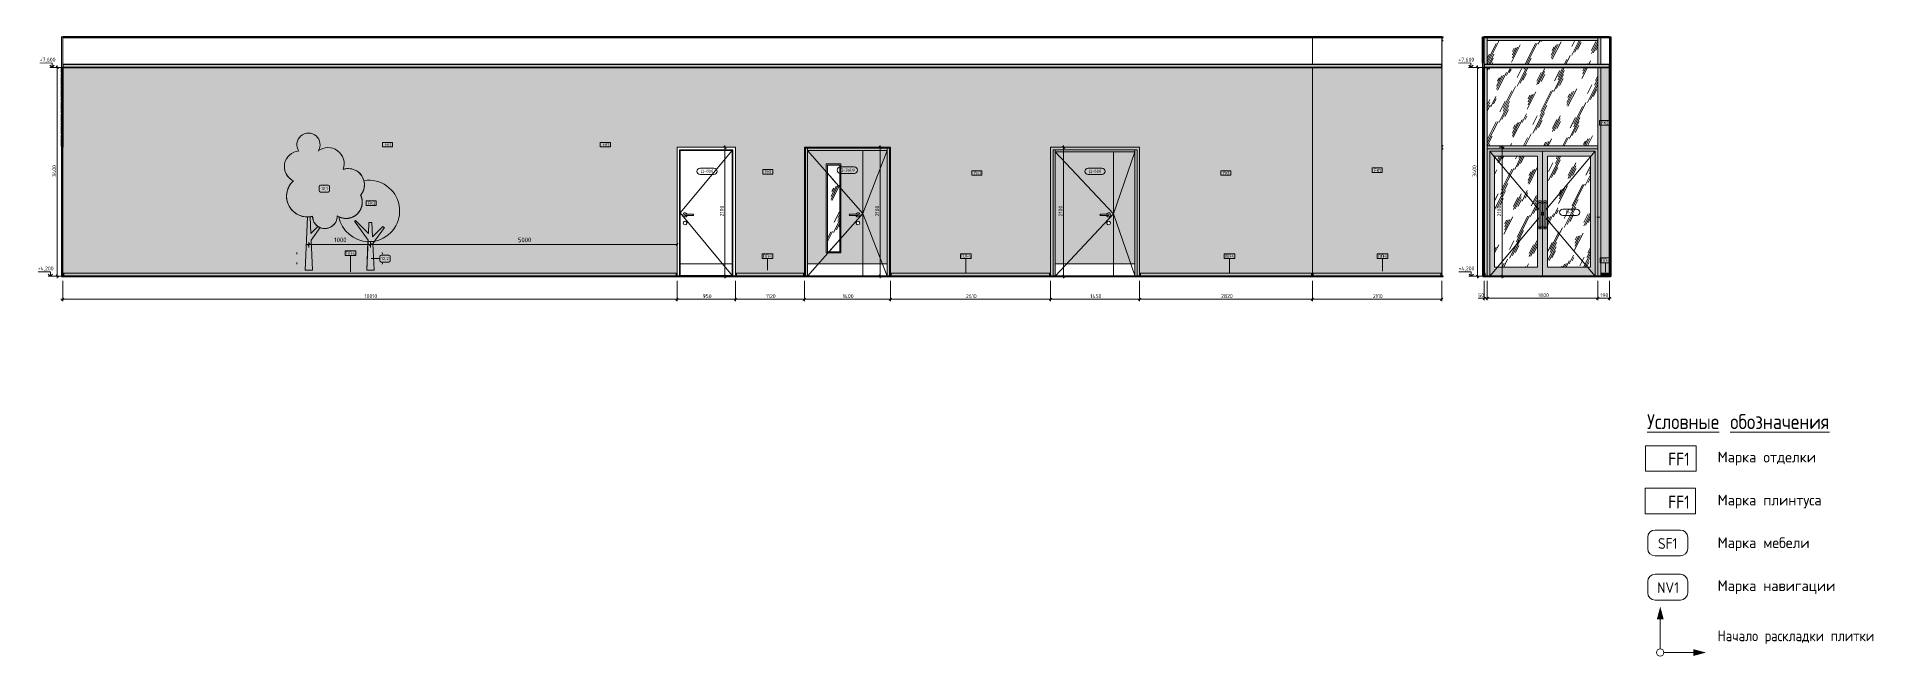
# Model space of a CAD drawing. Header units: millimetres. Extents: x 95863 to 181387, y -1987 to 13800.
# Drawn here: x 151464 to 181387, y -1987 to 8100 of the extents above; entities that cross this region are included whole.
import ezdxf

# ---------------------------------------------------------------- set-up
doc = ezdxf.new("R2010")
doc.units = ezdxf.units.MM
doc.linetypes.add('200_ШТРИХ__ш1_п0_6_', pattern=[40, 25, -15])
doc.linetypes.add('Штрих', pattern=[158.75, 79.375, -79.375])
for name, color, linetype, lineweight in [('A-ANNO-DIMS', 7, 'Continuous', 9), ('A-ANNO-DIMS-25', 7, 'Continuous', 9), ('A-DETL', 7, 'Continuous', 9), ('A-DOOR', 7, 'Continuous', 9), ('A-DOOR-2', 7, 'Штрих', 9), ('A-DOOR-3', 7, '200_ШТРИХ__ш1_п0_6_', 9), ('A-DOOR-FRAM-1', 7, 'Continuous', 9), ('A-DOOR-FRAM-2', 7, 'Continuous', 18), ('A-DOOR-IDEN', 7, 'Continuous', 9), ('A-FLOR', 7, 'Continuous', 9), ('A-GENM', 7, 'Continuous', 9), ('A-GENM-IDEN', 7, 'Continuous', 9), ('A-GLAZ-CURT', 7, 'Continuous', 9), ('A-GLAZ-CWMG', 7, 'Continuous', 9), ('A-GLAZ-CWMG-2', 7, 'Continuous', 30), ('A-WALL-2', 7, 'Continuous', 9), ('A-WALL-IDEN', 7, 'Continuous', 9), ('A-WALL-PATT', 7, 'Continuous', 9), ('G-ANNO-DIMS', 7, 'Continuous', 9), ('G-ANNO-DIMS-1', 7, 'Continuous', 20), ('G-ANNO-TEXT', 7, 'Continuous', 9), ('I-FURN-IDEN', 7, 'Continuous', 9), ('I-WALL', 7, 'Continuous', 9), ('Q-SPCQ', 7, 'Continuous', 9), ('Ограждение', 7, 'Continuous', 9), ('Поручни', 7, 'Continuous', 9)]:
    doc.layers.add(name, color=color, linetype=linetype, lineweight=lineweight)
for name, color, linetype, lineweight, true_color in [('A-CLNG-1', 7, 'Continuous', 9, 0x787878), ('A-CLNG-FNSH-1', 7, 'Continuous', 30, 0x3c3c3c), ('A-DETL-GENF-1', 1, 'Continuous', 9, 0xff0000), ('A-DOOR-GLAZ', 7, 'Continuous', 9, 0x8080ff), ('A-FLOR-1', 7, 'Continuous', 9, 0x787878), ('A-FLOR-FNSH-1', 7, 'Continuous', 30, 0x3c3c3c), ('A-FLOR-FNSH-2', 7, 'Continuous', 40, 0x3c3c3c), ('A-WALL-4', 7, 'Continuous', 30, 0x3c3c3c), ('A-WALL-5', 7, 'Continuous', 40, 0x3c3c3c), ('A-WALL-FNSH-2', 7, 'Continuous', 30, 0x3c3c3c), ('G-ANNO-TEXT-1', 7, 'Continuous', 9, 0x3c3c3c), ('G-ANNO-TEXT-2', 7, 'Continuous', 9, 0x008000), ('G-ANNO-TEXT-3', 1, 'Continuous', 9, 0xff0000), ('I-FURN-3', 7, 'Continuous', 9, 0xc0c0c0), ('I-FURN-6', 7, 'Continuous', 9, 0xbec2bc), ('I-FURN-7', 7, 'Continuous', 9, 0xc5c2b6), ('I-FURN-8', 7, 'Continuous', 9, 0xc6c1b9), ('I-FURN-9', 7, 'Continuous', 9, 0xc2c3b7), ('I-WALL-1', 7, 'Continuous', 9, 0x787878), ('Q-SPCQ-1', 1, 'Continuous', 9, 0xff0000)]:
    doc.layers.add(name, color=color, linetype=linetype, lineweight=lineweight, true_color=true_color)
doc.layers.add('I-FURN-4', color=7, linetype='Continuous', lineweight=9, transparency=0.7)
doc.layers.add('I-FURN-5', color=7, linetype='Continuous', lineweight=9, true_color=0xd7c4aa, transparency=0.7)
doc.styles.add('GOST Common', font='GOST_Common.ttf', dxfattribs={"height": 50})
doc.styles.add('GOST Common_1', font='GOST_Common.ttf', dxfattribs={"width": 0.9, "height": 50})
doc.styles.add('GOST Common_2', font='GOST_Common.ttf', dxfattribs={"width": 0.9, "height": 75})
doc.styles.add('GOST Common_3', font='GOST_Common.ttf', dxfattribs={"height": 175})
doc.styles.add('GOST Common_4', font='GOST_Common.ttf', dxfattribs={"width": 0.9, "height": 210})
doc.styles.add('GOST Common_5', font='GOST_Common.ttf', dxfattribs={"width": 0.9, "height": 245})
doc.styles.add('GOST Common_6', font='GOST_Common.ttf', dxfattribs={"width": 0.9, "height": 175})
doc.styles.add('ISOCPEUR_1', font='isocpeur.ttf', dxfattribs={"width": 0.9, "height": 62.5})
doc.styles.add('ISOCPEUR_2', font='isocpeur.ttf', dxfattribs={"width": 0.9, "height": 175})
doc.dimstyles.new('ADSK_Основной_3_0_окр_', dxfattribs={"dimscale": 304.8, "dimtxt": 75.428625, "dimasz": 0.115978, "dimexe": 0.123031, "dimexo": 0.246063, "dimgap": 0.04101, "dimtad": 1, "dimdec": 0, "dimrnd": 10, "dimdsep": 46, "dimtxsty": 'GOST Common_2', "dimblk1": 'OBLIQUE', "dimblk2": 'OBLIQUE', "dimsah": 1, "dimcen": 0.09, "dimdle": 0.123031, "dimazin": 0, "dimtfac": 1, "dimtdec": 4, "dimtix": 1, "dimtmove": 0, "dimatfit": 3, "dimfxl": 1, "dimtvp": 1, "dimtolj": 1, "dimtzin": 0, "dimlwd": 9, "dimlwe": 9, "dimarcsym": 2})
doc.dimstyles.new('ISO-2_5_0_9К_БОЛЬШОЙ_1', dxfattribs={"dimscale": 304.8, "dimtxt": 62.248823, "dimasz": 0.123031, "dimexe": 0.098425, "dimexo": 0.246063, "dimgap": 0, "dimtad": 1, "dimdec": 0, "dimrnd": 10, "dimzin": 0, "dimdsep": 46, "dimtxsty": 'ISOCPEUR_1', "dimblk1": 'OBLIQUE', "dimblk2": 'OBLIQUE', "dimsah": 1, "dimcen": 0.09, "dimdle": 0.098425, "dimazin": 0, "dimtfac": 1, "dimtdec": 4, "dimtix": 1, "dimtmove": 0, "dimatfit": 3, "dimfxl": 1, "dimtvp": 1, "dimtolj": 1, "dimtzin": 0, "dimarcsym": 2})
doc.dimstyles.new('ISO-2_5_0_9К_БОЛЬШОЙ_2', dxfattribs={"dimscale": 304.8, "dimtxt": 62.248823, "dimasz": 0.123031, "dimexe": 0.098425, "dimexo": 0.246063, "dimgap": 0, "dimtad": 1, "dimdec": 0, "dimrnd": 10, "dimzin": 0, "dimdsep": 46, "dimtxsty": 'ISOCPEUR_1', "dimblk1": 'OBLIQUE', "dimblk2": 'OBLIQUE', "dimsah": 1, "dimcen": 0.09, "dimdle": 0.098425, "dimazin": 0, "dimtfac": 1, "dimtdec": 4, "dimtix": 1, "dimtmove": 1, "dimatfit": 3, "dimfxl": 1, "dimtvp": 1, "dimtolj": 1, "dimtzin": 0, "dimarcsym": 2})
pattern_1 = [(63.435, (12565.8, 31.75), (-255.583, 766.747), [317.5, -190.5, 317.5, -190.5, -403.903]), (63.435, (12565.8, 31.75), (-255.583, 766.747), [-1016, 127, -276.903]), (63.435, (12549.9, 47.6), (-255.583, 766.747), [254, -317.5, 190.5, -190.5, -467.403]), (63.435, (12549.9, 47.6), (-255.583, 766.747), [-952.5, 222.25, -245.153]), (63.435, (12549.9, 95.25), (-255.583, 766.747), [190.5, -381, 127, -190.5, -530.903]), (63.435, (12549.9, 95.25), (-255.583, 766.747), [-889, 285.75, -245.153]), (63.435, (12597.5, 47.6), (-255.583, 766.747), [190.5, -381, 158.75, -6404.65]), (63.435, (12645.15, 95.25), (-255.583, 766.747), [95.25, -476.25, 63.5, -6499.9]), (63.435, (12565.8, 174.6), (-255.583, 766.747), [63.5, -476.25, 63.5, -254, -562.653]), (63.435, (12565.8, 174.6), (-255.583, 766.747), [-857.25, 158.75, -403.903]), (63.435, (12851.5, 127), (-255.583, 766.747), [317.5, -476.25, 381, -251.503]), (63.435, (12851.5, 79.4), (-255.583, 766.747), [444.5, -317.5, 476.25, -188.003]), (63.435, (12883.3, 95.25), (-255.583, 766.747), [508, -254, 381, -276.903]), (63.435, (12930.9, 142.9), (-255.583, 766.747), [317.5, -444.5, 254, -403.903]), (63.435, (12883.3, 238.1), (-255.583, 766.747), [158.75, -635, 190.5, -435.653]), (63.435, (12978.5, 190.5), (-255.583, 766.747), [127, -635, 127, -530.903])]

msp = doc.modelspace()

# ---------------------------------------------------------------- texts
at = {"layer": 'A-DOOR-IDEN', "char_height": 50, "attachment_point": 1, "style": 'GOST Common'}
for s, insert, width in [('\\fGOST Common|b0|i0|c204|p34|;Д', (162288.673, 5938.2219), 56.118125), ('-8(', (162334.9751, 5938.2219), 112.23625), ('\\fGOST Common|b0|i0|c204|p34|;л', (162427.5792, 5938.2219), 42.088594), ('\\fGOST Common|b0|i0|c204|p34|;)', (162462.3058, 5938.2219), 24.050625), ('\\fGOST Common|b0|i0|c204|p34|;Д', (164554.548, 5957.9216), 56.118125), ('-2', (164600.8501, 5957.9216), 88.185625), ('\\fGOST Common|b0|i0|c204|p34|;а', (164673.6105, 5957.9216), 50.105469), ('\\fGOST Common|b0|i0|c204|p34|;(', (164714.9517, 5957.9216), 24.050625), ('\\fGOST Common|b0|i0|c204|p34|;л', (164734.7954, 5957.9216), 42.088594), ('\\fGOST Common|b0|i0|c204|p34|;)', (164769.522, 5957.9216), 24.050625), ('\\fGOST Common|b0|i0|c204|p34|;Д', (168610.173, 5938.2219), 56.118125), ('-6(', (168656.4751, 5938.2219), 112.23625), ('\\fGOST Common|b0|i0|c204|p34|;л', (168749.0792, 5938.2219), 42.088594), ('\\fGOST Common|b0|i0|c204|p34|;)', (168783.8058, 5938.2219), 24.050625), ('\\fGOST Common|b0|i0|c204|p34|;В', (176382.2818, 5272.808), 50.105469), ('-3', (176423.623, 5272.808), 86.181406)]:
    msp.add_mtext(s, dxfattribs=dict(at, insert=insert, width=width))
at = {"layer": 'A-GENM-IDEN', "char_height": 50, "attachment_point": 1, "style": 'GOST Common'}
for s, insert, width in [('ПЛ', (156498.1071, 4599.7031), 98.206719), ('-4', (156579.1358, 4599.7031), 94.198281), ('ПЛ', (163293.0648, 4551.5641), 98.206719), ('-4', (163374.0935, 4551.5641), 94.198281), ('ПЛ', (166525.6129, 4551.5641), 98.206719), ('-4', (166606.6415, 4551.5641), 94.198281), ('ПЛ', (170817.3617, 4551.5641), 98.206719), ('-4', (170898.3904, 4551.5641), 94.198281), ('ПЛ', (173313.8542, 4551.5641), 98.206719), ('-4', (173394.8829, 4551.5641), 94.198281), ('ПЛ', (176946.507, 4484.8973), 98.206719), ('-4', (177027.5356, 4484.8973), 94.198281)]:
    msp.add_mtext(s, dxfattribs=dict(at, insert=insert, width=width))
at = {"layer": 'A-WALL-IDEN', "char_height": 50, "attachment_point": 1, "style": 'GOST Common_1'}
for s, insert, width in [('FK2', (176954.9391, 6724.7995), 124.461984), ('FK1', (157135.3976, 6366.9281), 111.835406), ('FK1', (160683.7303, 6366.9281), 111.835406), ('FK1', (163331.1713, 5924.5068), 111.835406), ('FK1', (166737.0709, 5904.8071), 111.835406), ('FK1', (170790.8517, 5904.8071), 111.835406), ('FK1', (173257.0491, 5949.5068), 111.835406), ('FK3', (156863.0208, 5412.6193), 122.658187)]:
    msp.add_mtext(s, dxfattribs=dict(at, insert=insert, width=width))
at = {"layer": 'G-ANNO-TEXT', "attachment_point": 1}
for s, insert, char_height, width, style in [('\\LУсловные', (177701.6916, 1955.6425), 245, 1550.543794, 'GOST Common_5'), ('\\L\\fGOST Common|b0|i0|c204|p34|;\\W.9;\\L ', (178981.0182, 1955.6425), 245, 90.911362, 'GOST Common_5'), ('\\Lобозначения', (179056.0276, 1955.6425), 245, 2111.163863, 'GOST Common_5'), ('Начало', (178850.3909, -1567.5579), 175, 863.657944, 'GOST Common_6'), ('\\fGOST Common|b0|i0|c204|p34|;\\W.9; ', (179562.9799, -1567.5579), 175, 65.658206, 'GOST Common_6'), ('раскладки', (179617.1534, -1567.5579), 175, 1237.404656, 'GOST Common_6'), ('\\fGOST Common|b0|i0|c204|p34|;\\W.9; ', (180638.1143, -1567.5579), 175, 65.658206, 'GOST Common_6'), ('плитки', (180692.2878, -1567.5579), 175, 853.556681, 'GOST Common_6')]:
    msp.add_mtext(s, dxfattribs=dict(at, insert=insert, char_height=char_height, width=width, style=style))
at = {"layer": 'G-ANNO-TEXT-1', "attachment_point": 1}
for s, insert, char_height, width, style in [('   FF1   ', (177701.6916, 1327.3113), 210, 929.31615, 'GOST Common_4'), ('Марка', (178850.3909, 1343.2436), 175, 830.54825, 'GOST Common_3'), ('\\fGOST Common|b0|i0|c204|p34|; ', (179535.6617, 1343.2436), 175, 72.953562, 'GOST Common_3'), ('отделки', (179595.8544, 1343.2436), 175, 1099.91525, 'GOST Common_3'), ('Марка', (178850.3909, 643.2436), 175, 830.54825, 'GOST Common_3'), ('\\fGOST Common|b0|i0|c204|p34|; ', (179535.6617, 643.2436), 175, 72.953562, 'GOST Common_3'), ('плинтуса', (179595.8544, 643.2436), 175, 1245.822375, 'GOST Common_3'), ('Марка', (178850.3909, -50.9475), 175, 830.54825, 'GOST Common_3'), ('\\fGOST Common|b0|i0|c204|p34|; ', (179535.6617, -50.9475), 175, 72.953562, 'GOST Common_3'), ('мебели', (179595.8544, -50.9475), 175, 925.949063, 'GOST Common_3'), ('Марка', (178850.3909, -750.9475), 175, 830.54825, 'GOST Common_3'), ('\\fGOST Common|b0|i0|c204|p34|; ', (179535.6617, -750.9475), 175, 72.953562, 'GOST Common_3'), ('навигации', (179595.8544, -750.9475), 175, 1414.17675, 'GOST Common_3')]:
    msp.add_mtext(s, dxfattribs=dict(at, insert=insert, char_height=char_height, width=width, style=style))
at = {"layer": 'G-ANNO-TEXT-2', "char_height": 175, "attachment_point": 1, "style": 'ISOCPEUR_2'}
for s, insert, width in [('SF1', (177879.1026, -63.7492), 383.847975), ('NV1', (177865.2252, -781.9683), 419.202394)]:
    msp.add_mtext(s, dxfattribs=dict(at, insert=insert, width=width))
at = {"layer": 'G-ANNO-TEXT-3', "insert": (177701.6916, 627.3113), "char_height": 210, "width": 929.31615, "attachment_point": 1, "style": 'GOST Common_4'}
msp.add_mtext('   FF1   ', dxfattribs=at)
at = {"layer": 'I-FURN-IDEN', "char_height": 50, "attachment_point": 1, "style": 'GOST Common'}
for s, insert, width in [('12,1', (156095.622, 5655.1826), 126.265781), ('12,2', (157076.7866, 4515.7207), 140.295312)]:
    msp.add_mtext(s, dxfattribs=dict(at, insert=insert, width=width))

# ---------------------------------------------------------------- blocks, each defined once
blk = doc.blocks.new('110_Дверь_СКБ_2Ст - Д-1_л_Лестничная клетка EIS60 2-32142534-Развертка 2_56-3')
at = {"layer": 'A-DOOR-FRAM-1'}
for points in [[(-121202, 6285), (-121202, 6300), (-121210, 6300), (-121210, 6285)], [(-121202, 4202), (-121202, 6285), (-121210, 6285), (-121210, 4202), (-121209, 4202)]]:
    blk.add_hatch(color=256, dxfattribs=at).paths.add_polyline_path(points)
for p, q in [((-121210, 4202), (-121210, 6285)), ((-121210, 6285), (-121210, 4202)), ((-121202, 6285), (-121202, 4202))]:
    blk.add_line(p, q, dxfattribs=at)
at = {"layer": 'A-DOOR-FRAM-2'}
for p, q in [((-121202, 6355), (-121210, 6355)), ((-121210, 6355), (-121210, 6285)), ((-121210, 6300), (-121210, 6300)), ((-121210, 6285), (-121210, 6300)), ((-121210, 6285), (-121202, 6285)), ((-121210, 6285), (-121210, 6285)), ((-121202, 6285), (-121202, 6355))]:
    blk.add_line(p, q, dxfattribs=at)
blk = doc.blocks.new('110_Дверь_СКБ_2Ст - Д-2а_л_ Из коридора на лестницу-32216062-Развертка 2_56-3')
at = {"layer": 'A-DOOR'}
h = blk.add_hatch(color=256, dxfattribs=at)
h.paths.add_polyline_path([(-108730, 4400), (-108155, 4400), (-108155, 6250), (-109055, 6250), (-109055, 4400), (-108792, 4400)])
h.paths.add_polyline_path([(-108530, 4600), (-108730, 4600), (-108730, 6010), (-108530, 6010), (-108530, 4683)])
h.paths.add_polyline_path([(-108233, 5035), (-108240, 5035), (-108247, 5038), (-108254, 5042), (-108259, 5047), (-108263, 5054), (-108265, 5061), (-108265, 5069), (-108263, 5076), (-108259, 5083), (-108254, 5088), (-108248, 5092), (-108241, 5094), (-108233, 5095), (-108226, 5094), (-108219, 5090), (-108213, 5086), (-108209, 5080), (-108206, 5072), (-108205, 5065), (-108206, 5058), (-108209, 5051), (-108213, 5045), (-108219, 5040), (-108226, 5037), (-108231, 5035)])
h.paths.add_polyline_path([(-108234, 5165), (-108243, 5166), (-108252, 5169), (-108259, 5175), (-108265, 5182), (-108269, 5190), (-108365, 5190), (-108368, 5190), (-108370, 5191), (-108372, 5193), (-108374, 5195), (-108375, 5197), (-108375, 5200), (-108375, 5203), (-108374, 5205), (-108372, 5207), (-108370, 5209), (-108368, 5210), (-108365, 5210), (-108269, 5210), (-108265, 5218), (-108259, 5225), (-108252, 5231), (-108243, 5234), (-108234, 5235), (-108226, 5234), (-108217, 5230), (-108210, 5225), (-108205, 5217), (-108201, 5209), (-108200, 5200), (-108202, 5190), (-108205, 5183), (-108210, 5175), (-108217, 5170), (-108226, 5166), (-108232, 5165)])
h = blk.add_hatch(dxfattribs=at)
h.set_pattern_fill('FP_18', color=256, style=0, pattern_type=2)
h.set_pattern_definition([(63.435, (63.5, 31.75), (-255.5833, 766.7475), [317.5, -190.5, 317.5, -190.5, -403.903]), (63.435, (63.5, 31.75), (-255.5833, 766.7475), [-1016, 127, -276.903]), (63.435, (47.6, 47.6), (-255.5833, 766.7475), [254, -317.5, 190.5, -190.5, -467.403]), (63.435, (47.6, 47.6), (-255.5833, 766.7475), [-952.5, 222.25, -245.153]), (63.435, (47.6, 95.25), (-255.5833, 766.7475), [190.5, -381, 127, -190.5, -530.903]), (63.435, (47.6, 95.25), (-255.5833, 766.7475), [-889, 285.75, -245.153]), (63.435, (95.25, 47.6), (-255.5833, 766.7475), [190.5, -381, 158.75, -6404.653]), (63.435, (142.9, 95.25), (-255.5833, 766.7475), [95.25, -476.25, 63.5, -6499.903]), (63.435, (63.5, 174.6), (-255.5833, 766.7475), [63.5, -476.25, 63.5, -254, -562.653]), (63.435, (63.5, 174.6), (-255.5833, 766.7475), [-857.25, 158.75, -403.903]), (63.435, (349.25, 127), (-255.5833, 766.7475), [317.5, -476.25, 381, -251.503]), (63.435, (349.25, 79.4), (-255.5833, 766.7475), [444.5, -317.5, 476.25, -188.003]), (63.435, (381, 95.25), (-255.5833, 766.7475), [508, -254, 381, -276.903]), (63.435, (428.6, 142.9), (-255.5833, 766.7475), [317.5, -444.5, 254, -403.903]), (63.435, (381, 238.1), (-255.5833, 766.7475), [158.75, -635, 190.5, -435.653]), (63.435, (476.25, 190.5), (-255.5833, 766.7475), [127, -635, 127, -530.903])])
h.paths.add_polyline_path([(-108548, 4600), (-108530, 4600), (-108530, 6010), (-108730, 6010), (-108730, 4600)])
blk.add_hatch(color=256, dxfattribs=at).paths.add_polyline_path([(-107845, 4400), (-107755, 4400), (-107755, 6250), (-108155, 6250), (-108155, 4400)])
at = {"layer": 'A-DOOR-FRAM-1'}
for points in [[(-109092, 4200), (-109092, 4202), (-109090, 4202), (-109090, 6285), (-107720, 6285), (-107720, 4202), (-107718, 4202), (-107718, 4200), (-107705, 4200), (-107705, 6300), (-109105, 6300), (-109105, 4200)], [(-109090, 4202), (-109055, 4202), (-109055, 6285), (-109090, 6285), (-109090, 4400)], [(-107969, 6250), (-107755, 6250), (-107755, 6285), (-109055, 6285), (-109055, 6250), (-108155, 6250)], [(-107720, 4202), (-107720, 6285), (-107755, 6285), (-107755, 4202), (-107753, 4202)]]:
    blk.add_hatch(color=256, dxfattribs=at).paths.add_polyline_path(points)
at = {"layer": 'A-DOOR'}
for p, q in [((-108155, 6250), (-109055, 6250)), ((-109055, 4400), (-109055, 6250)), ((-108510, 6030), (-108750, 6030)), ((-108750, 6030), (-108750, 4580)), ((-108730, 6010), (-108730, 4600)), ((-108530, 6010), (-108730, 6010)), ((-108530, 4600), (-108530, 6010)), ((-108510, 6030), (-108510, 4580)), ((-108155, 6250), (-108155, 4400)), ((-107755, 6250), (-108155, 6250)), ((-108155, 4400), (-108155, 6250)), ((-107755, 6250), (-107755, 4400)), ((-108365, 5210), (-108235, 5210)), ((-108235, 5190), (-108365, 5190)), ((-108235, 5210), (-108269, 5210)), ((-108269, 5190), (-108235, 5190)), ((-108510, 4580), (-108750, 4580)), ((-108730, 4600), (-108530, 4600)), ((-109055, 4400), (-108155, 4400)), ((-109055, 4202), (-109055, 4400)), ((-108155, 4202), (-108155, 4400)), ((-107755, 4400), (-108155, 4400)), ((-108155, 4400), (-108155, 4202)), ((-107755, 4202), (-107755, 4400))]:
    blk.add_line(p, q, dxfattribs=at)
for centre, radius, start, end in [((-108365, 5200), 10, 90, 270), ((-108235, 5200), 35, 0, 163.3985), ((-108235, 5200), 35, 196.6015, 0), ((-108235, 5065), 30, 0, 188.1699), ((-108235, 5200), 10, 270, 90), ((-108235, 5200), 10, 270, 90), ((-108235, 5065), 30, 188.1699, 0)]:
    blk.add_arc(centre, radius, start, end, dxfattribs=at)
at = {"layer": 'A-DOOR-2'}
for p, q in [((-107705, 6300), (-109105, 6300)), ((-109105, 4200), (-109105, 6300)), ((-107705, 6300), (-109105, 6300)), ((-109105, 4200), (-109105, 6300)), ((-107705, 4200), (-107705, 6300)), ((-107705, 4200), (-107705, 6300))]:
    blk.add_line(p, q, dxfattribs=at)
at = {"layer": 'A-DOOR-3'}
for p, q in [((-108730, 5879), (-108530, 5651)), ((-108530, 4798), (-108704, 4600))]:
    blk.add_line(p, q, dxfattribs=at)
at = {"layer": 'A-DOOR-FRAM-1'}
for p, q in [((-109090, 4202), (-109090, 6285)), ((-109090, 6285), (-107720, 6285)), ((-109055, 6250), (-109055, 6285)), ((-109055, 6285), (-109055, 4400)), ((-107755, 6285), (-107755, 6250)), ((-107755, 6285), (-107755, 4400)), ((-107720, 6285), (-107720, 4202)), ((-107755, 6250), (-109055, 6250))]:
    blk.add_line(p, q, dxfattribs=at)
blk = doc.blocks.new('110_Дверь_СКБ_1Ст_Внутренняя1 - Д-8 950x2100h_охрана-31784688-Развертка 2_56-3')
at = {"layer": 'A-DOOR'}
for p, q in [((-110280, 6248), (-111130, 5232)), ((-111130, 5232), (-110280, 4214)), ((-110920, 5210), (-111050, 5210)), ((-111050, 5210), (-111016, 5210)), ((-111050, 5190), (-110920, 5190)), ((-111016, 5190), (-111050, 5190)), ((-110280, 4400), (-111130, 4400))]:
    blk.add_line(p, q, dxfattribs=at)
for centre, radius, start, end in [((-111050, 5200), 35, 16.6015, 180), ((-111050, 5200), 35, 180, 343.3985), ((-111050, 5065), 30, 351.8301, 180), ((-111050, 5200), 10, 90, 270), ((-111050, 5200), 10, 90, 270), ((-110920, 5200), 10, 270, 90), ((-111050, 5065), 30, 180, 351.8301)]:
    blk.add_arc(centre, radius, start, end, dxfattribs=at)
at = {"layer": 'A-DOOR-FRAM-1'}
for p, q in [((-111140, 4206), (-111140, 6260)), ((-111140, 6260), (-110270, 6260)), ((-111130, 6250), (-111130, 6260)), ((-111130, 6260), (-111130, 4206)), ((-111130, 6250), (-110280, 6250)), ((-110280, 6260), (-110280, 6250)), ((-110280, 4206), (-110280, 6260)), ((-110270, 6260), (-110270, 4206)), ((-110270, 4214), (-111140, 4214))]:
    blk.add_line(p, q, dxfattribs=at)
blk = doc.blocks.new('110_Дверь_СКБ_2Ст - Д-6_л__ ДОО_Дв_1450x2100h_Дверь из раздевальной в коридор-25835678-Развертка 2_56-3')
at = {"layer": 'A-DOOR'}
h = blk.add_hatch(color=256, dxfattribs=at)
h.paths.add_polyline_path([(-104070, 4400), (-104070, 6225), (-105020, 6225), (-105020, 4400), (-104327, 4400)])
h.paths.add_polyline_path([(-104148, 5035), (-104155, 5035), (-104162, 5038), (-104169, 5042), (-104174, 5047), (-104178, 5054), (-104180, 5061), (-104180, 5069), (-104178, 5076), (-104174, 5083), (-104169, 5088), (-104163, 5092), (-104156, 5094), (-104148, 5095), (-104141, 5094), (-104134, 5090), (-104128, 5086), (-104124, 5080), (-104121, 5072), (-104120, 5065), (-104121, 5058), (-104124, 5051), (-104128, 5045), (-104134, 5040), (-104141, 5037), (-104146, 5035)])
h.paths.add_polyline_path([(-104149, 5165), (-104158, 5166), (-104167, 5169), (-104174, 5175), (-104180, 5182), (-104184, 5190), (-104280, 5190), (-104283, 5190), (-104285, 5191), (-104287, 5193), (-104289, 5195), (-104290, 5197), (-104290, 5200), (-104290, 5203), (-104289, 5205), (-104287, 5207), (-104285, 5209), (-104283, 5210), (-104280, 5210), (-104184, 5210), (-104180, 5218), (-104174, 5225), (-104167, 5231), (-104158, 5234), (-104149, 5235), (-104141, 5234), (-104132, 5230), (-104125, 5225), (-104120, 5217), (-104116, 5209), (-104115, 5200), (-104117, 5190), (-104120, 5183), (-104125, 5175), (-104132, 5170), (-104141, 5166), (-104147, 5165)])
blk.add_hatch(color=256, dxfattribs=at).paths.add_polyline_path([(-103976, 4400), (-103720, 4400), (-103720, 6225), (-104070, 6225), (-104070, 4400)])
at = {"layer": 'A-DOOR-FRAM-1'}
for points in [[(-105095, 4200), (-105057, 4200), (-105057, 4202), (-105055, 4202), (-105055, 6260), (-103685, 6260), (-103685, 4202), (-103683, 4202), (-103683, 4200), (-103645, 4200), (-103645, 6300), (-105095, 6300), (-105095, 4250)], [(-105055, 4202), (-105020, 4202), (-105020, 6260), (-105055, 6260), (-105055, 4439)], [(-103729, 6225), (-103720, 6225), (-103720, 6260), (-105020, 6260), (-105020, 6225), (-103730, 6225)], [(-103720, 4202), (-103685, 4202), (-103685, 6260), (-103720, 6260), (-103720, 4203)]]:
    blk.add_hatch(color=256, dxfattribs=at).paths.add_polyline_path(points)
at = {"layer": 'A-DOOR'}
for p, q in [((-104070, 6225), (-105020, 6225)), ((-105020, 4400), (-105020, 6225)), ((-104070, 6225), (-104070, 4400)), ((-103720, 6225), (-104070, 6225)), ((-104070, 4400), (-104070, 6225)), ((-103720, 6225), (-103720, 4400)), ((-104280, 5210), (-104150, 5210)), ((-104150, 5190), (-104280, 5190)), ((-104150, 5210), (-104184, 5210)), ((-104184, 5190), (-104150, 5190)), ((-105020, 4400), (-104070, 4400)), ((-105020, 4202), (-105020, 4400)), ((-104070, 4202), (-104070, 4400)), ((-103720, 4400), (-104070, 4400)), ((-104070, 4400), (-104070, 4202)), ((-103720, 4202), (-103720, 4400))]:
    blk.add_line(p, q, dxfattribs=at)
for centre, radius, start, end in [((-104280, 5200), 10, 90, 270), ((-104150, 5200), 35, 0, 163.3985), ((-104150, 5200), 35, 196.6015, 0), ((-104150, 5065), 30, 0, 188.1699), ((-104150, 5200), 10, 270, 90), ((-104150, 5200), 10, 270, 90), ((-104150, 5065), 30, 188.1699, 0)]:
    blk.add_arc(centre, radius, start, end, dxfattribs=at)
at = {"layer": 'A-DOOR-2'}
for p, q in [((-103645, 6300), (-105095, 6300)), ((-105095, 4200), (-105095, 6300)), ((-103645, 6300), (-105095, 6300)), ((-105095, 4200), (-105095, 6300)), ((-103645, 4200), (-103645, 6300)), ((-103645, 4200), (-103645, 6300))]:
    blk.add_line(p, q, dxfattribs=at)
at = {"layer": 'A-DOOR-FRAM-1'}
for p, q in [((-105055, 4202), (-105055, 6260)), ((-105055, 6260), (-103685, 6260)), ((-105020, 6225), (-105020, 6260)), ((-105020, 6260), (-105020, 4400)), ((-103720, 6225), (-105020, 6225)), ((-103720, 6260), (-103720, 6225)), ((-103720, 6260), (-103720, 4400)), ((-103685, 6260), (-103685, 4202))]:
    blk.add_line(p, q, dxfattribs=at)
blk = doc.blocks.new('Плинтус - Плинтус светлый _сад_-32863589-Развертка 2_56-3')
at = {"layer": 'A-GENM'}
for p, q in [((-121189, 4202), (-121189, 4250)), ((-121189, 4250), (-121174, 4250)), ((-121174, 4250), (-121174, 4202))]:
    blk.add_line(p, q, dxfattribs=at)
blk = doc.blocks.new('Плинтус - Плинтус светлый _сад_-32863587-Развертка 2_56-3')
at = {"layer": 'A-GENM'}
blk.add_hatch(color=256, dxfattribs=at).paths.add_polyline_path([(-111362, 4200), (-111195, 4200), (-111195, 4250), (-121174, 4250), (-121174, 4202), (-120610, 4202), (-120610, 4200), (-111714, 4200)])
for p, q in [((-121174, 4250), (-111195, 4250)), ((-111195, 4250), (-111180, 4250)), ((-111195, 4200), (-111195, 4250)), ((-111180, 4250), (-111180, 4200))]:
    blk.add_line(p, q, dxfattribs=at)
blk = doc.blocks.new('Плинтус - Плинтус светлый _сад_-32863585-Развертка 2_56-3')
at = {"layer": 'A-GENM'}
blk.add_hatch(color=256, dxfattribs=at).paths.add_polyline_path([(-110213, 4200), (-109120, 4200), (-109120, 4250), (-110213, 4250), (-110213, 4232)])
for p, q in [((-110228, 4200), (-110228, 4250)), ((-110228, 4250), (-110213, 4250)), ((-110213, 4250), (-109120, 4250)), ((-110213, 4250), (-110213, 4200)), ((-109120, 4250), (-109105, 4250)), ((-109120, 4200), (-109120, 4250)), ((-109105, 4250), (-109105, 4200))]:
    blk.add_line(p, q, dxfattribs=at)
blk = doc.blocks.new('Плинтус - Плинтус светлый _сад_-32863583-Развертка 2_56-3')
at = {"layer": 'A-GENM'}
blk.add_hatch(color=256, dxfattribs=at).paths.add_polyline_path([(-106438, 4200), (-105110, 4200), (-105110, 4250), (-107690, 4250), (-107690, 4200), (-106526, 4200)])
for p, q in [((-107705, 4200), (-107705, 4250)), ((-107705, 4250), (-107690, 4250)), ((-107690, 4250), (-105110, 4250)), ((-107690, 4250), (-107690, 4200)), ((-105110, 4250), (-105095, 4250)), ((-105110, 4200), (-105110, 4250)), ((-105095, 4250), (-105095, 4200))]:
    blk.add_line(p, q, dxfattribs=at)
blk = doc.blocks.new('Плинтус - Плинтус светлый _сад_-32863581-Развертка 2_56-3')
at = {"layer": 'A-GENM'}
blk.add_hatch(color=256, dxfattribs=at).paths.add_polyline_path([(-103630, 4200), (-100844.99995, 4200), (-100844.99995, 4250), (-103630, 4250)])
for p, q in [((-103645, 4200), (-103645, 4250)), ((-103645, 4250), (-103630, 4250)), ((-103630, 4250), (-100844.99995, 4250)), ((-103630, 4250), (-103630, 4200))]:
    blk.add_line(p, q, dxfattribs=at)
blk = doc.blocks.new('Плинтус - Плинтус светлый _сад_-32863579-Развертка 2_56-3')
at = {"layer": 'A-GENM'}
for p, q in [((-100844.99995, 4250), (-100829.99995, 4250)), ((-100844.99995, 4200), (-100844.99995, 4250)), ((-100829.99995, 4250), (-100829.99995, 4200))]:
    blk.add_line(p, q, dxfattribs=at)
blk = doc.blocks.new('Плинтус - Плинтус светлый _сад_-32863577-Развертка 2_56-3')
at = {"layer": 'A-GENM'}
blk.add_hatch(color=256, dxfattribs=at).paths.add_polyline_path([(-100815, 4200), (-99475, 4200), (-99475, 4202), (-98736, 4202), (-98736, 4250), (-100815, 4250), (-100815, 4225)])
for p, q in [((-100830, 4200), (-100830, 4250)), ((-100830, 4250), (-100815, 4250)), ((-100815, 4250), (-98736, 4250)), ((-100815, 4250), (-100815, 4200)), ((-98736, 4250), (-98721, 4250)), ((-98736, 4202), (-98736, 4250))]:
    blk.add_line(p, q, dxfattribs=at)
blk = doc.blocks.new('Дерево_ декор 2 - Дерево_ декор 2-30725410-Развертка 2_56-3')
at = {"layer": 'I-FURN-4'}
blk.add_hatch(color=256, dxfattribs=at).paths.add_polyline_path([(-116914, 4977), (-116890, 4979), (-116866, 4984), (-116843, 4992), (-116821, 5002), (-116800, 5016), (-116781, 5031), (-116765, 5049), (-116750, 5069), (-116738, 5090), (-116729, 5113), (-116723, 5137), (-116719, 5161), (-116719, 5185), (-116694, 5171), (-116666, 5159), (-116640, 5150), (-116612, 5145), (-116584, 5142), (-116557, 5142), (-116529, 5146), (-116505, 5151), (-116499, 5153), (-116480, 5159), (-116473, 5162), (-116462, 5167), (-116447, 5174), (-116439, 5179), (-116426, 5187), (-116415, 5195), (-116404, 5204), (-116394, 5212), (-116383, 5223), (-116374, 5233), (-116362, 5248), (-116357, 5255), (-116346, 5272), (-116343, 5278), (-116333, 5298), (-116330, 5303), (-116322, 5325), (-116321, 5330), (-116315, 5353), (-116314, 5357), (-116311, 5382), (-116310, 5388), (-116310, 5413), (-116312, 5441), (-116317, 5469), (-116325, 5496), (-116336, 5521), (-116319, 5544), (-116307, 5563), (-116304, 5569), (-116301, 5575), (-116294, 5590), (-116290, 5600), (-116285, 5615), (-116282, 5626), (-116278, 5648), (-116277, 5652), (-116274, 5679), (-116274, 5682), (-116275, 5706), (-116277, 5733), (-116283, 5761), (-116292, 5787), (-116304, 5813), (-116319, 5838), (-116336, 5860), (-116355, 5881), (-116377, 5899), (-116400, 5915), (-116425, 5929), (-116451, 5940), (-116478, 5948), (-116506, 5952), (-116535, 5954), (-116563, 5953), (-116591, 5949), (-116618, 5942), (-116610, 5969), (-116605, 5997), (-116603, 6025), (-116604, 6054), (-116607, 6081), (-116614, 6109), (-116624, 6136), (-116636, 6161), (-116651, 6185), (-116669, 6207), (-116689, 6227), (-116711, 6245), (-116735, 6261), (-116760, 6274), (-116787, 6284), (-116814, 6291), (-116842, 6295), (-116870, 6296), (-116899, 6294), (-116927, 6289), (-116954, 6281), (-116980, 6270), (-117007, 6256), (-117028, 6241), (-117016, 6261), (-117007, 6283), (-117001, 6306), (-116998, 6330), (-116998, 6354), (-117001, 6377), (-117007, 6401), (-117015, 6423), (-117026, 6444), (-117040, 6463), (-117057, 6480), (-117075, 6496), (-117095, 6508), (-117116, 6519), (-117139, 6526), (-117162, 6531), (-117186, 6532), (-117210, 6531), (-117233, 6526), (-117256, 6519), (-117277, 6508), (-117298, 6496), (-117316, 6480), (-117332, 6463), (-117346, 6444), (-117357, 6423), (-117366, 6401), (-117372, 6377), (-117374, 6354), (-117374, 6330), (-117371, 6306), (-117365, 6283), (-117356, 6261), (-117344, 6241), (-117372, 6237), (-117399, 6230), (-117425, 6220), (-117450, 6207), (-117473, 6192), (-117495, 6175), (-117514, 6155), (-117531, 6133), (-117546, 6109), (-117558, 6084), (-117568, 6058), (-117574, 6031), (-117578, 6003), (-117578, 5975), (-117576, 5948), (-117570, 5920), (-117561, 5894), (-117550, 5868), (-117536, 5844), (-117520, 5822), (-117501, 5801), (-117480, 5783), (-117455, 5766), (-117432, 5754), (-117455, 5731), (-117476, 5706), (-117494, 5680), (-117509, 5652), (-117522, 5622), (-117532, 5591), (-117539, 5560), (-117542, 5528), (-117543, 5496), (-117541, 5464), (-117536, 5432), (-117527, 5401), (-117516, 5371), (-117502, 5342), (-117485, 5315), (-117466, 5289), (-117445, 5265), (-117421, 5243), (-117395, 5224), (-117368, 5207), (-117339, 5193), (-117309, 5182), (-117278, 5173), (-117246, 5168), (-117214, 5166), (-117180, 5167), (-117150, 5170), (-117119, 5177), (-117117, 5152), (-117113, 5128), (-117105, 5105), (-117095, 5083), (-117082, 5062), (-117067, 5043), (-117049, 5026), (-117030, 5011), (-117014, 5002), (-117008, 4998), (-117003, 4996), (-116986, 4989), (-116963, 4982), (-116939, 4978)])
h = blk.add_hatch(color=256, dxfattribs=at)
h.paths.add_polyline_path([(-116557, 5142), (-116555, 5142), (-116557, 5142)])
h.paths.add_polyline_path([(-116529, 5146), (-116527, 5146), (-116528, 5146)])
h.paths.add_polyline_path([(-116502, 5152), (-116499, 5152), (-116500, 5152)])
h.paths.add_polyline_path([(-116476, 5161), (-116472, 5162), (-116472, 5162), (-116473, 5162)])
h.paths.add_polyline_path([(-116450, 5173), (-116446, 5174), (-116446, 5175), (-116450, 5173)])
h.paths.add_polyline_path([(-116426, 5187), (-116422, 5190), (-116421, 5191), (-116423, 5190)])
h.paths.add_polyline_path([(-116404, 5204), (-116399, 5207), (-116397, 5210), (-116404, 5204)])
h.paths.add_polyline_path([(-116383, 5223), (-116379, 5227), (-116375, 5232)])
h.paths.add_polyline_path([(-116365, 5244), (-116361, 5249), (-116357, 5255), (-116363, 5247)])
h.paths.add_polyline_path([(-116349, 5267), (-116345, 5273), (-116343, 5278), (-116346, 5272)])
h.paths.add_polyline_path([(-116336, 5292), (-116332, 5299), (-116332, 5300), (-116335, 5293)])
h.paths.add_polyline_path([(-116325, 5318), (-116322, 5325), (-116322, 5326), (-116325, 5318)])
h.paths.add_polyline_path([(-116317, 5345), (-116315, 5353), (-116315, 5355), (-116317, 5346)])
h.paths.add_polyline_path([(-116312, 5372), (-116311, 5382), (-116311, 5381), (-116311, 5376)])
h.paths.add_polyline_path([(-116320, 5542), (-116319, 5543), (-116319, 5543)])
h.paths.add_polyline_path([(-116306, 5565), (-116304, 5568), (-116304, 5568)])
h.paths.add_polyline_path([(-116294, 5590), (-116292, 5594), (-116292, 5594)])
h.paths.add_polyline_path([(-116285, 5615), (-116283, 5622), (-116283, 5622)])
h.paths.add_polyline_path([(-116279, 5641), (-116277, 5648), (-116278, 5648)])
h.paths.add_polyline_path([(-116275, 5669), (-116274, 5676), (-116275, 5676), (-116275, 5672)])
h.paths.add_polyline_path([(-116277, 5733), (-116277, 5733), (-116277, 5733)])
at = {"layer": 'I-FURN-5'}
blk.add_hatch(color=256, dxfattribs=at).paths.add_polyline_path([(-117180, 4300), (-117120, 4300), (-117142, 4789), (-116995, 4992), (-117016, 5002), (-117033, 5013), (-117147, 4899), (-117159, 5169), (-117184, 5166), (-117201, 5166), (-117240, 4300)])
at = {"layer": 'I-FURN-3'}
for p, q in [((-117201, 5166), (-117240, 4300)), ((-117147, 4899), (-117159, 5169)), ((-117033, 5013), (-117147, 4899)), ((-117142, 4789), (-116995, 4992)), ((-117120, 4300), (-117142, 4789)), ((-117374, 4587), (-117375, 4573)), ((-117375, 4573), (-117374, 4559)), ((-117374, 4424), (-117375, 4410)), ((-117375, 4410), (-117374, 4396)), ((-117240, 4300), (-117180, 4300)), ((-117180, 4300), (-117120, 4300))]:
    blk.add_line(p, q, dxfattribs=at)
for centre, radius, start, end in [((-117186, 6343), 189, 326.9514, 213.0486), ((-116867, 6032), 264, 340, 127.7678), ((-117322, 5985), 256, 95, 244.475), ((-117205, 5504), 338, 132.2135, 284.8805), ((-116538, 5690), 264, 320, 107.7678), ((-116573, 5406), 264, 236.5894, 25.8162), ((-117205, 5504), 338, 270.72, 277.8572), ((-116919, 5177), 200, 180, 2.4492), ((-116919, 5177), 200, 235.1493, 247.6496)]:
    blk.add_arc(centre, radius, start, end, dxfattribs=at)
at = {"layer": 'I-FURN-6'}
for centre, radius, start, end in [((-117186, 6343), 189, 326.9514, 213.0486), ((-116867, 6032), 264, 340, 127.7678), ((-117322, 5985), 256, 169.7375, 175.9656), ((-117322, 5985), 256, 175.9656, 188.4219), ((-117322, 5985), 256, 95, 169.7375), ((-117322, 5985), 256, 188.4219, 200.8781), ((-117322, 5985), 256, 200.8781, 213.3344), ((-117205, 5504), 338, 132.2135, 273.5696), ((-117322, 5985), 256, 213.3344, 225.7906), ((-117322, 5985), 256, 225.7906, 238.2468), ((-117322, 5985), 256, 238.2468, 244.475), ((-116538, 5690), 264, 9.2559, 107.7678), ((-116538, 5690), 264, 3.3761, 9.1542), ((-116538, 5690), 264, 357.5374, 1.5641), ((-116538, 5690), 264, 320, 325.8324), ((-116573, 5406), 264, 19.7376, 25.8162), ((-116573, 5406), 264, 13.6586, 17.7156), ((-116538, 5690), 264, 327.746, 331.6724), ((-116573, 5406), 264, 7.5792, 11.2351), ((-116573, 5406), 264, 1.4992, 4.9861), ((-116573, 5406), 264, 355.4187, 358.8142), ((-116538, 5690), 264, 333.9428, 337.5243), ((-116538, 5690), 264, 339.9183, 343.3958), ((-116538, 5690), 264, 345.8198, 349.3047), ((-116538, 5690), 264, 351.6877, 355.2983), ((-117205, 5504), 338, 274.0972, 284.8805), ((-116919, 5177), 200, 180, 235.6765), ((-116919, 5177), 200, 245.0008, 2.4492), ((-116573, 5406), 264, 236.5894, 247.0601), ((-116573, 5406), 264, 249.1889, 255.2427), ((-116573, 5406), 264, 255.2928, 261.346), ((-116573, 5406), 264, 263.2324, 267.4249), ((-116573, 5406), 264, 269.8026, 273.5043), ((-116573, 5406), 264, 276.0749, 279.5841), ((-116573, 5406), 264, 282.2561, 285.6646), ((-116573, 5406), 264, 288.3976, 291.7458), ((-116573, 5406), 264, 294.5182, 297.8278), ((-116573, 5406), 264, 300.6264, 303.9108), ((-116573, 5406), 264, 306.7267, 309.9951), ((-116573, 5406), 264, 312.8217, 316.081), ((-116573, 5406), 264, 318.9128, 322.1689), ((-116573, 5406), 264, 325.0012, 328.2595), ((-116573, 5406), 264, 331.0874, 334.3537), ((-116573, 5406), 264, 337.1719, 340.4529), ((-116573, 5406), 264, 343.2552, 346.5595), ((-116573, 5406), 264, 349.3374, 352.6774), ((-116919, 5177), 200, 238.0344, 242.3453)]:
    blk.add_arc(centre, radius, start, end, dxfattribs=at)
at = {"layer": 'I-FURN-7'}
for start, end in [(273.5696, 274.0972), (273.5699, 273.9684), (273.9691, 274.0969)]:
    blk.add_arc((-117205, 5504), 338, start, end, dxfattribs=at)
at = {"layer": 'I-FURN-8'}
for p, q in [((-117240, 4300), (-117201, 5166)), ((-117159, 5169), (-117147, 4899)), ((-117147, 4899), (-117033, 5013)), ((-116995, 4992), (-117142, 4789)), ((-117142, 4789), (-117120, 4300)), ((-117180, 4300), (-117240, 4300)), ((-117120, 4300), (-117180, 4300))]:
    blk.add_line(p, q, dxfattribs=at)
for centre, radius, start, end in [((-117205, 5504), 338, 270.72, 273.5699), ((-117205, 5504), 338, 274.0969, 277.8572), ((-116919, 5177), 200, 235.1493, 235.6782), ((-116919, 5177), 200, 238.033, 242.3478), ((-116919, 5177), 200, 244.9987, 247.6496)]:
    blk.add_arc(centre, radius, start, end, dxfattribs=at)
at = {"layer": 'I-FURN-9'}
for start, end in [(235.6765, 238.0344), (235.6782, 236.2077), (236.2181, 238.033), (242.3453, 245.0008), (242.3478, 243.2919), (243.3157, 244.9987)]:
    blk.add_arc((-116919, 5177), 200, start, end, dxfattribs=at)
blk = doc.blocks.new('Дервево_ ствол_ декор 3 - Дервево_ ствол_ декор 3-30728032-Развертка 2_56-3')
at = {"layer": 'I-FURN-5'}
for points in [[(-116188, 4764), (-116149, 4766), (-116107, 4773), (-115948, 4992), (-115961, 5000), (-115974, 5008), (-116141, 4841), (-116152, 5074), (-116177, 5075), (-116202, 5078), (-116210, 4899), (-116418, 5107), (-116431, 5099), (-116437, 5095), (-116215, 4789), (-116216, 4764), (-116215, 4764)], [(-116117, 4300), (-116136, 4732), (-116107, 4773), (-116110, 4772), (-116149, 4766), (-116188, 4764), (-116216, 4764), (-116237, 4300), (-116136, 4300)]]:
    blk.add_hatch(color=256, dxfattribs=at).paths.add_polyline_path(points)
at = {"layer": 'I-FURN-3'}
for p, q in [((-116437, 5095), (-116215, 4789)), ((-116210, 4899), (-116418, 5107)), ((-116215, 4789), (-116237, 4300)), ((-116202, 5078), (-116210, 4899)), ((-116141, 4841), (-116152, 5074)), ((-115974, 5008), (-116141, 4841)), ((-116136, 4732), (-115948, 4992)), ((-116117, 4300), (-116136, 4732)), ((-115983, 4587), (-115982, 4573)), ((-115982, 4573), (-115983, 4559)), ((-116237, 4300), (-116177, 4300)), ((-116177, 4300), (-116117, 4300)), ((-115983, 4424), (-115982, 4410)), ((-115982, 4410), (-115983, 4396))]:
    blk.add_line(p, q, dxfattribs=at)
for centre, radius, start, end in [((-116534, 5270), 200, 298.9412, 305.3565), ((-116155, 5412), 338, 261.9564, 270.4842), ((-115860, 5172), 200, 235.0124, 243.9237)]:
    blk.add_arc(centre, radius, start, end, dxfattribs=at)
at = {"layer": 'I-FURN-8'}
for p, q in [((-116237, 4300), (-116216, 4764)), ((-116107, 4773), (-116136, 4732)), ((-116136, 4732), (-116117, 4300)), ((-116177, 4300), (-116237, 4300)), ((-116117, 4300), (-116177, 4300))]:
    blk.add_line(p, q, dxfattribs=at)
blk = doc.blocks.new('Прямоугольный импост - Импост структурный с накладкой - 160мм Темный-32310142-Развертка 2_56-3')
at = {"layer": 'A-GLAZ-CWMG'}
blk.add_hatch(color=256, dxfattribs=at).paths.add_polyline_path([(-98700, 4202), (-98700, 4202), (-98700, 6275), (-98721, 6275), (-98721, 4202)])
blk.add_line((-98721, 6275), (-98721, 4202), dxfattribs=at)
blk = doc.blocks.new('Прямоугольный импост - Импост структурный с накладкой - 160мм Темный-32470442-Развертка 2_56-3')
at = {"layer": 'A-GLAZ-CWMG'}
blk.add_hatch(color=256, dxfattribs=at).paths.add_polyline_path([(-98721, 6325), (-98700, 6325), (-98700, 8040), (-98721, 8040), (-98721, 7600)])
for p, q in [((-98721, 8040), (-98721, 7650)), ((-98721, 7600), (-98721, 6325))]:
    blk.add_line(p, q, dxfattribs=at)
blk = doc.blocks.new('Прямоугольный импост - Импост структурный с накладкой - 160мм Темный-31920698-Развертка 2_56-3')
at = {"layer": 'A-GLAZ-CWMG-2'}
for p, q in [((-98700, 6325), (-98721, 6325)), ((-98721, 6325), (-98721, 6275)), ((-98721, 6275), (-98700, 6275))]:
    blk.add_line(p, q, dxfattribs=at)
blk = doc.blocks.new('Прямоугольный импост - Импост структурный с накладкой - 160мм Темный-31920696-Развертка 2_56-3')
at = {"layer": 'A-GLAZ-CWMG-2'}
for p, q in [((-98700, 8090), (-98721, 8090)), ((-98721, 8090), (-98721, 8040)), ((-98721, 8040), (-98700, 8040))]:
    blk.add_line(p, q, dxfattribs=at)
blk = doc.blocks.new('Ограждение - Ограждение-32875348-Развертка 2_56-3')
at = {"layer": 'Ограждение'}
blk.add_hatch(color=256, dxfattribs=at).paths.add_polyline_path([(-111140, 4200), (-110239, 4200), (-110239, 4206), (-111180, 4206), (-111180, 4200)])
at = {"layer": 'Поручни'}
for p, q in [((-111180, 4206), (-110239, 4206)), ((-110239, 4206), (-110239, 4200))]:
    blk.add_line(p, q, dxfattribs=at)
blk = doc.blocks.new('Плинтус - Плинтус светлый _сад_-32863575-Развертка 2_56-4')
at = {"layer": 'A-GENM'}
blk.add_hatch(color=256, dxfattribs=at).paths.add_polyline_path([(13364, 4200), (13364, 4250), (13255, 4250), (13255, 4200)])
for p, q in [((13240, 4200), (13240, 4250)), ((13240, 4250), (13255, 4250)), ((13255, 4250), (13364, 4250)), ((13255, 4250), (13255, 4200))]:
    blk.add_line(p, q, dxfattribs=at)
blk = doc.blocks.new('Плинтус - Плинтус светлый _сад_-32863573-Развертка 2_56-4')
at = {"layer": 'A-GENM'}
for p, q in [((13379, 4250), (13364, 4250)), ((13364, 4250), (13364, 4200)), ((13364, 4200), (13379, 4200)), ((13379, 4200), (13379, 4250))]:
    blk.add_line(p, q, dxfattribs=at)
blk = doc.blocks.new('Плинтус - Плинтус светлый _сад_-32863577-Развертка 2_56-4')
at = {"layer": 'A-GENM'}
for p, q in [((11356, 4250), (11341, 4250)), ((11341, 4250), (11341, 4200)), ((11341, 4200), (11356, 4200)), ((11356, 4200), (11356, 4250))]:
    blk.add_line(p, q, dxfattribs=at)
blk = doc.blocks.new('Дистанционный пожарный извещатель - Монтируемые на перекрытии-30348713-Развертка 2_56-4')
at = {"layer": 'Q-SPCQ'}
for p, q in [((13187, 5162), (13177, 5162)), ((13187, 5162), (13177, 5162)), ((13187, 5162), (13223, 5162)), ((13223, 5162), (13187, 5162))]:
    blk.add_line(p, q, dxfattribs=at)
blk = doc.blocks.new('Дверь_Витражная_остекление_ - ВВ-7 остекление-32349468-Развертка 2_56-4')
at = {"layer": 'A-DOOR'}
blk.add_hatch(color=256, dxfattribs=at).paths.add_polyline_path([(11390, 4200), (11430, 4200), (11430, 6235), (13150, 6235), (13150, 4202), (13168, 4202), (13168, 4200), (13190, 4200), (13190, 6275), (11390, 6275), (11390, 4350)])
h = blk.add_hatch(color=256, dxfattribs=at)
h.paths.add_polyline_path([(11430, 4200), (11453, 4200), (11453, 4202), (12290, 4202), (12290, 6235), (11430, 6235), (11430, 4202)])
h.paths.add_polyline_path([(12100, 4350), (11510, 4350), (11510, 6155), (12210, 6155), (12210, 4350)])
h.paths.add_polyline_path([(12231, 4970), (12230, 4970), (12230, 5020), (12235, 5020), (12235, 5377), (12230, 5377), (12230, 5427), (12270, 5427), (12270, 5377), (12265, 5377), (12265, 5020), (12270, 5020), (12270, 4970), (12233, 4970)])
h = blk.add_hatch(dxfattribs=at)
h.set_pattern_fill('FP_24', color=256, style=0, pattern_type=2)
h.set_pattern_definition(pattern_1)
h.paths.add_polyline_path([(11580, 4350), (12210, 4350), (12210, 6155), (11510, 6155), (11510, 4350)])
h = blk.add_hatch(color=256, dxfattribs=at)
h.paths.add_polyline_path([(12295, 4202), (13150, 4202), (13150, 6235), (12290, 6235), (12290, 4202), (12291, 4202)])
h.paths.add_polyline_path([(13070, 4350), (12370, 4350), (12370, 6155), (13070, 6155), (13070, 4683)])
h.paths.add_polyline_path([(12335, 4970), (12310, 4970), (12310, 5020), (12315, 5020), (12315, 5377), (12310, 5377), (12310, 5427), (12350, 5427), (12350, 5377), (12345, 5377), (12345, 5020), (12350, 5020), (12350, 4970), (12340, 4970)])
h = blk.add_hatch(dxfattribs=at)
h.set_pattern_fill('FP_24', color=256, style=0, pattern_type=2)
h.set_pattern_definition(pattern_1)
h.paths.add_polyline_path([(13070, 4350), (13070, 6155), (12370, 6155), (12370, 4350), (12880, 4350)])
for p, q in [((11430, 4200), (11430, 6235)), ((12290, 6235), (11430, 6235)), ((11430, 6235), (11510, 6140)), ((12290, 6235), (12290, 4202)), ((13150, 6235), (12290, 6235)), ((12290, 4202), (12290, 6235)), ((13150, 6235), (12345, 5283)), ((12370, 4350), (12370, 6155)), ((12370, 6155), (13070, 6155)), ((13070, 6155), (13070, 4350)), ((13150, 6235), (13150, 4202)), ((12230, 5427), (12230, 5400)), ((12230, 5427), (12270, 5427)), ((12270, 5400), (12230, 5400)), ((12230, 5400), (12230, 5377)), ((12235, 5400), (12235, 5000)), ((12265, 5000), (12265, 5400)), ((12270, 5400), (12270, 5427)), ((12270, 5377), (12270, 5400)), ((12350, 5427), (12310, 5427)), ((12310, 5427), (12310, 5400)), ((12350, 5400), (12310, 5400)), ((12310, 5400), (12310, 5377)), ((12315, 5400), (12315, 5000)), ((12345, 5000), (12345, 5400)), ((12350, 5400), (12350, 5427)), ((12350, 5377), (12350, 5400)), ((12210, 5312), (12235, 5283)), ((12235, 5152), (12210, 5123)), ((12230, 5377), (12235, 5377)), ((12265, 5377), (12270, 5377)), ((12265, 5247), (12290, 5218)), ((12290, 5218), (12265, 5188)), ((12315, 5247), (12290, 5218)), ((12290, 5218), (12315, 5188)), ((12310, 5377), (12315, 5377)), ((12345, 5377), (12350, 5377)), ((12345, 5152), (13148, 4202)), ((12230, 4998), (12230, 5020)), ((12230, 5020), (12235, 5020)), ((12230, 4997), (12230, 4970)), ((12230, 4997), (12270, 4997)), ((12270, 4970), (12230, 4970)), ((12265, 5000), (12235, 5000)), ((12265, 5020), (12270, 5020)), ((12270, 5020), (12270, 4998)), ((12270, 4970), (12270, 4997)), ((12310, 4998), (12310, 5020)), ((12310, 5020), (12315, 5020)), ((12310, 4997), (12350, 4997)), ((12310, 4997), (12310, 4970)), ((12350, 4970), (12310, 4970)), ((12345, 5000), (12315, 5000)), ((12345, 5020), (12350, 5020)), ((12350, 5020), (12350, 4998)), ((12350, 4970), (12350, 4997)), ((11557, 4350), (11430, 4200)), ((13070, 4350), (12370, 4350))]:
    blk.add_line(p, q, dxfattribs=at)
at = {"layer": 'A-DOOR-GLAZ'}
for p, q in [((12210, 6155), (11510, 6155)), ((11510, 4350), (11510, 6155)), ((12210, 6155), (12210, 4350)), ((12210, 4350), (11510, 4350))]:
    blk.add_line(p, q, dxfattribs=at)
blk = doc.blocks.new('Прямоугольный импост - Импост структурный с накладкой - 160мм Темный-32310142-Развертка 2_56-4')
at = {"layer": 'A-GLAZ-CWMG'}
blk.add_hatch(color=256, dxfattribs=at).paths.add_polyline_path([(11390, 4200), (11390, 6300), (11341, 6300), (11341, 4250), (11356, 4250), (11356, 4200)])
blk.add_line((11390, 6300), (11390, 4200), dxfattribs=at)
blk = doc.blocks.new('Прямоугольный импост - Импост структурный с накладкой - 160мм Темный-32470440-Развертка 2_56-4')
at = {"layer": 'A-GLAZ-CWMG'}
h = blk.add_hatch(color=256, dxfattribs=at)
h.paths.add_polyline_path([(13190, 6300), (13240, 6300), (13240, 7600), (13190, 7600), (13190, 6315)])
h.paths.add_polyline_path([(13190, 7650), (13240, 7650), (13240, 8090), (13190, 8090), (13190, 8050)])
for p, q in [((13190, 7650), (13190, 8090)), ((13240, 7650), (13240, 8090)), ((13190, 6300), (13190, 7600)), ((13240, 6300), (13240, 7600))]:
    blk.add_line(p, q, dxfattribs=at)
blk = doc.blocks.new('Системная панель - Стекло - 40мм-32470441-Развертка 2_56-4')
at = {"layer": 'A-GLAZ-CURT'}
h = blk.add_hatch(dxfattribs=at)
h.set_pattern_fill('FP_24', color=256, style=0, pattern_type=2)
h.set_pattern_definition(pattern_1)
h.paths.add_polyline_path([(13190, 6325), (13190, 7600), (11390, 7600), (11390, 6325), (12880, 6325)])
h.paths.add_polyline_path([(13190, 7650), (13190, 8040), (11390, 8040), (11390, 7650), (12880, 7650)])
blk = doc.blocks.new('Прямоугольный импост - Импост структурный с накладкой - 160мм Темный-32470442-Развертка 2_56-4')
at = {"layer": 'A-GLAZ-CWMG'}
h = blk.add_hatch(color=256, dxfattribs=at)
h.paths.add_polyline_path([(11341, 6300), (11390, 6300), (11390, 7600), (11341, 7600), (11341, 7124)])
h.paths.add_polyline_path([(11341, 7650), (11390, 7650), (11390, 8090), (11340, 8090), (11340, 7650)])
for p, q in [((11390, 8090), (11390, 7650)), ((11390, 7600), (11390, 6300))]:
    blk.add_line(p, q, dxfattribs=at)
blk = doc.blocks.new('Прямоугольный импост - Импост структурный с накладкой - 160мм Темный-32348142-Развертка 2_56-4')
at = {"layer": 'A-GLAZ-CWMG'}
blk.add_hatch(color=256, dxfattribs=at).paths.add_polyline_path([(13240, 4200), (13240, 6300), (13190, 6300), (13190, 4200)])
for p, q in [((13190, 4200), (13190, 6300)), ((13240, 4200), (13240, 6300))]:
    blk.add_line(p, q, dxfattribs=at)
blk = doc.blocks.new('Прямоугольный импост - Импост структурный с накладкой - 160мм Темный-31920698-Развертка 2_56-4')
at = {"layer": 'A-GLAZ-CWMG'}
blk.add_hatch(color=256, dxfattribs=at).paths.add_polyline_path([(11390, 6275), (13190, 6275), (13190, 6325), (11390, 6325), (11390, 6285)])
for p, q in [((11390, 6275), (11390, 6325)), ((13190, 6325), (11390, 6325)), ((13190, 6325), (13190, 6275)), ((13190, 6275), (11390, 6275))]:
    blk.add_line(p, q, dxfattribs=at)
blk = doc.blocks.new('Прямоугольный импост - Импост структурный с накладкой - 160мм Темный-31920696-Развертка 2_56-4')
at = {"layer": 'A-GLAZ-CWMG'}
blk.add_hatch(color=256, dxfattribs=at).paths.add_polyline_path([(13190, 8040), (13190, 8090), (11390, 8090), (11390, 8040), (12880, 8040)])
for p, q in [((11390, 8040), (11390, 8090)), ((13190, 8090), (13190, 8040)), ((13190, 8040), (11390, 8040))]:
    blk.add_line(p, q, dxfattribs=at)
blk = doc.blocks.new('Высотные отметки - Стрелка_Верх-17668718-Развертка 2_56-3')
at = {"layer": 'G-ANNO-DIMS'}
for p, q in [((-121362, 7675), (-121562, 7675)), ((-121324, 7600), (-121399, 7600)), ((-121362, 7600), (-121362, 7675))]:
    blk.add_line(p, q, dxfattribs=at)
at = {"layer": 'G-ANNO-DIMS-1'}
for q in [(-121397, 7635), (-121327, 7635)]:
    blk.add_line((-121362, 7600), q, dxfattribs=at)
blk = doc.blocks.new('DIMBLOCK41-Развертка 2_56-3')
at = {"layer": 'A-ANNO-DIMS-25'}
for p, q in [((151888, 4125), (151888, 3796)), ((151888, 3826), (151888, 4120)), ((161898, 4125), (161898, 3796)), ((161898, 3826), (161898, 4120)), ((151858, 3826), (161898, 3826))]:
    blk.add_line(p, q, dxfattribs=at)
at = {"layer": 'A-ANNO-DIMS-25', "lineweight": 20}
for p, q in [((151888, 3826), (151869, 3807)), ((151888, 3826), (151906, 3845)), ((161898, 3826), (161879, 3807)), ((161898, 3826), (161916, 3845))]:
    blk.add_line(p, q, dxfattribs=at)
at = {"layer": 'A-ANNO-DIMS-25', "color": 0, "insert": (156805, 3908), "char_height": 62.5, "width": 211.17, "attachment_point": 1, "line_spacing_factor": 1.149209, "style": 'ISOCPEUR_1'}
blk.add_mtext('10010', dxfattribs=at)
blk = doc.blocks.new('_Oblique')
at = {"color": 0, "linetype": 'ByBlock', "lineweight": -2}
blk.add_line((-0.5, -0.5), (0.5, 0.5), dxfattribs=at)
blk = doc.blocks.new('DIMBLOCK42-Развертка 2_56-3')
at = {"layer": 'A-ANNO-DIMS-25'}
for p, q in [((161898, 4125), (161898, 3796)), ((161898, 3826), (161898, 4120)), ((162849, 4125), (162849, 3796)), ((162849, 3826), (162849, 4120)), ((161898, 3826), (162849, 3826))]:
    blk.add_line(p, q, dxfattribs=at)
at = {"layer": 'A-ANNO-DIMS-25', "lineweight": 20}
for p, q in [((161898, 3826), (161879, 3807)), ((161898, 3826), (161916, 3845)), ((162849, 3826), (162831, 3807)), ((162849, 3826), (162868, 3845))]:
    blk.add_line(p, q, dxfattribs=at)
at = {"layer": 'A-ANNO-DIMS-25', "color": 0, "insert": (162314, 3908), "char_height": 62.5, "width": 142.21, "attachment_point": 1, "line_spacing_factor": 1.149209, "style": 'ISOCPEUR_1'}
blk.add_mtext('950', dxfattribs=at)
blk = doc.blocks.new('DIMBLOCK43-Развертка 2_56-3')
at = {"layer": 'A-ANNO-DIMS-25'}
for p, q in [((162849, 4125), (162849, 3796)), ((162849, 3826), (162849, 4120)), ((163973, 4125), (163973, 3796)), ((163973, 3826), (163973, 4120)), ((162849, 3826), (163973, 3826))]:
    blk.add_line(p, q, dxfattribs=at)
at = {"layer": 'A-ANNO-DIMS-25', "lineweight": 20}
for p, q in [((162849, 3826), (162831, 3807)), ((162849, 3826), (162868, 3845)), ((163973, 3826), (163954, 3807)), ((163973, 3826), (163991, 3845))]:
    blk.add_line(p, q, dxfattribs=at)
at = {"layer": 'A-ANNO-DIMS-25', "color": 0, "insert": (163343, 3908), "char_height": 62.5, "width": 163.76, "attachment_point": 1, "line_spacing_factor": 1.149209, "style": 'ISOCPEUR_1'}
blk.add_mtext('1120', dxfattribs=at)
blk = doc.blocks.new('DIMBLOCK44-Развертка 2_56-3')
at = {"layer": 'A-ANNO-DIMS-25'}
for p, q in [((163973, 4125), (163973, 3796)), ((163973, 3826), (163973, 4120)), ((165373, 4125), (165373, 3796)), ((165373, 3826), (165373, 4120)), ((163973, 3826), (165373, 3826))]:
    blk.add_line(p, q, dxfattribs=at)
at = {"layer": 'A-ANNO-DIMS-25', "lineweight": 20}
for p, q in [((163973, 3826), (163954, 3807)), ((163973, 3826), (163991, 3845)), ((165373, 3826), (165354, 3807)), ((165373, 3826), (165391, 3845))]:
    blk.add_line(p, q, dxfattribs=at)
at = {"layer": 'A-ANNO-DIMS-25', "color": 0, "insert": (164596, 3908), "char_height": 62.5, "width": 183.87, "attachment_point": 1, "line_spacing_factor": 1.149209, "style": 'ISOCPEUR_1'}
blk.add_mtext('1400', dxfattribs=at)
blk = doc.blocks.new('DIMBLOCK45-Развертка 2_56-3')
at = {"layer": 'A-ANNO-DIMS-25'}
for p, q in [((165373, 4125), (165373, 3796)), ((165373, 3826), (165373, 4120)), ((167983, 4125), (167983, 3796)), ((167983, 3826), (167983, 4120)), ((165373, 3826), (167983, 3826))]:
    blk.add_line(p, q, dxfattribs=at)
at = {"layer": 'A-ANNO-DIMS-25', "lineweight": 20}
for p, q in [((165373, 3826), (165354, 3807)), ((165373, 3826), (165391, 3845)), ((167983, 3826), (167964, 3807)), ((167983, 3826), (168001, 3845))]:
    blk.add_line(p, q, dxfattribs=at)
at = {"layer": 'A-ANNO-DIMS-25', "color": 0, "insert": (166604, 3908), "char_height": 62.5, "width": 176.69, "attachment_point": 1, "line_spacing_factor": 1.149209, "style": 'ISOCPEUR_1'}
blk.add_mtext('2610', dxfattribs=at)
blk = doc.blocks.new('DIMBLOCK46-Развертка 2_56-3')
at = {"layer": 'A-ANNO-DIMS-25'}
for p, q in [((167983, 4125), (167983, 3796)), ((167983, 3826), (167983, 4120)), ((169433, 4125), (169433, 3796)), ((169433, 3826), (169433, 4120)), ((167983, 3826), (169433, 3826))]:
    blk.add_line(p, q, dxfattribs=at)
at = {"layer": 'A-ANNO-DIMS-25', "lineweight": 20}
for p, q in [((167983, 3826), (167964, 3807)), ((167983, 3826), (168001, 3845)), ((169433, 3826), (169414, 3807)), ((169433, 3826), (169451, 3845))]:
    blk.add_line(p, q, dxfattribs=at)
at = {"layer": 'A-ANNO-DIMS-25', "color": 0, "insert": (168631, 3908), "char_height": 62.5, "width": 183.87, "attachment_point": 1, "line_spacing_factor": 1.149209, "style": 'ISOCPEUR_1'}
blk.add_mtext('1450', dxfattribs=at)
blk = doc.blocks.new('DIMBLOCK47-Развертка 2_56-3')
at = {"layer": 'A-ANNO-DIMS-25'}
for p, q in [((169433, 4125), (169433, 3796)), ((169433, 3826), (169433, 4120)), ((172248, 4125), (172248, 3796)), ((172248, 3826), (172248, 4120)), ((169433, 3826), (172248, 3826))]:
    blk.add_line(p, q, dxfattribs=at)
at = {"layer": 'A-ANNO-DIMS-25', "lineweight": 20}
for p, q in [((169433, 3826), (169414, 3807)), ((169433, 3826), (169451, 3845)), ((172248, 3826), (172229, 3807)), ((172248, 3826), (172266, 3845))]:
    blk.add_line(p, q, dxfattribs=at)
at = {"layer": 'A-ANNO-DIMS-25', "color": 0, "insert": (170761, 3908), "char_height": 62.5, "width": 189.62, "attachment_point": 1, "line_spacing_factor": 1.149209, "style": 'ISOCPEUR_1'}
blk.add_mtext('2820', dxfattribs=at)
blk = doc.blocks.new('DIMBLOCK48-Развертка 2_56-3')
at = {"layer": 'A-ANNO-DIMS-25'}
for p, q in [((172248, 4125), (172248, 3796)), ((172248, 3826), (172248, 4120)), ((174357, 4125), (174357, 3796)), ((174357, 3826), (174357, 4120)), ((172248, 3826), (174357, 3826))]:
    blk.add_line(p, q, dxfattribs=at)
at = {"layer": 'A-ANNO-DIMS-25', "lineweight": 20}
for p, q in [((172248, 3826), (172229, 3807)), ((172248, 3826), (172266, 3845)), ((174357, 3826), (174338, 3807)), ((174357, 3826), (174375, 3845))]:
    blk.add_line(p, q, dxfattribs=at)
at = {"layer": 'A-ANNO-DIMS-25', "color": 0, "insert": (173234, 3908), "char_height": 62.5, "width": 163.76, "attachment_point": 1, "line_spacing_factor": 1.149209, "style": 'ISOCPEUR_1'}
blk.add_mtext('2110', dxfattribs=at)
blk = doc.blocks.new('М_стена_0001 - Типоразмер_без рамки-25382661-Развертка 2_56-3')
at = {"layer": 'A-WALL-IDEN'}
for p, q in [((-115816, 6381), (-115979, 6381)), ((-115979, 6381), (-115979, 6306)), ((-115979, 6306), (-115816, 6306)), ((-115816, 6306), (-115816, 6381))]:
    blk.add_line(p, q, dxfattribs=at)
blk = doc.blocks.new('М_двери - Типоразмер_рамка-25223575-Развертка 2_56-3')
at = {"layer": 'A-DOOR-IDEN'}
for p, q in [((-110579, 5960), (-110804, 5960)), ((-110804, 5856), (-110579, 5856))]:
    blk.add_line(p, q, dxfattribs=at)
for centre, start, end in [((-110804, 5908), 90, 270), ((-110579, 5908), 270, 90)]:
    blk.add_arc(centre, 52, start, end, dxfattribs=at)
blk = doc.blocks.new('Mark Reiling - Mark Reiling-26174330-Развертка 2_56-3')
at = {"layer": 'A-GENM-IDEN'}
for p, q in [((-116588, 4615), (-116588, 4536)), ((-116588, 4615), (-116414, 4615)), ((-116414, 4615), (-116588, 4615)), ((-116588, 4615), (-116588, 4536)), ((-116588, 4536), (-116414, 4536)), ((-116588, 4536), (-116414, 4536)), ((-116414, 4536), (-116414, 4615)), ((-116414, 4536), (-116414, 4615))]:
    blk.add_line(p, q, dxfattribs=at)
blk = doc.blocks.new('DIMBLOCK49-Развертка 2_56-3')
at = {"layer": 'A-ANNO-DIMS-25'}
for p, q in [((162725, 6300), (162646, 6300)), ((162676, 4170), (162676, 6330)), ((162676, 6300), (162725, 6300)), ((162725, 4200), (162646, 4200)), ((162676, 4200), (162725, 4200))]:
    blk.add_line(p, q, dxfattribs=at)
at = {"layer": 'A-ANNO-DIMS-25', "lineweight": 20}
for p, q in [((162676, 6300), (162657, 6319)), ((162676, 6300), (162695, 6281)), ((162676, 4200), (162657, 4219)), ((162676, 4200), (162695, 4181))]:
    blk.add_line(p, q, dxfattribs=at)
at = {"layer": 'A-ANNO-DIMS-25', "color": 0, "insert": (162594, 5176), "char_height": 62.5, "width": 176.69, "attachment_point": 1, "rotation": 90, "line_spacing_factor": 1.149209, "style": 'ISOCPEUR_1'}
blk.add_mtext('2100', dxfattribs=at)
blk = doc.blocks.new('DIMBLOCK50-Развертка 2_56-3')
at = {"layer": 'A-ANNO-DIMS-25'}
for p, q in [((155860, 4719), (156901, 4719)), ((155898, 4669), (155898, 4757)), ((155898, 4719), (155898, 4669)), ((156901, 4669), (156901, 4757)), ((156901, 4719), (156901, 4669))]:
    blk.add_line(p, q, dxfattribs=at)
at = {"layer": 'A-ANNO-DIMS-25', "lineweight": 30}
for p, q in [((155898, 4719), (155880, 4701)), ((155898, 4719), (155915, 4737)), ((156901, 4719), (156883, 4701)), ((156901, 4719), (156918, 4737))]:
    blk.add_line(p, q, dxfattribs=at)
at = {"layer": 'A-ANNO-DIMS-25', "color": 0, "insert": (156312, 4830), "char_height": 75, "width": 210.18, "attachment_point": 1, "line_spacing_factor": 1.022761, "style": 'GOST Common_2'}
blk.add_mtext('1000', dxfattribs=at)
blk = doc.blocks.new('DIMBLOCK51-Развертка 2_56-3')
at = {"layer": 'A-ANNO-DIMS-25', "lineweight": 30}
for p, q in [((156901, 4719), (156883, 4701)), ((156901, 4719), (156918, 4737)), ((161898, 4719), (161880, 4701)), ((161898, 4719), (161915, 4737))]:
    blk.add_line(p, q, dxfattribs=at)
at = {"layer": 'A-ANNO-DIMS-25'}
for p, q in [((156901, 4669), (156901, 4757)), ((156901, 4719), (161898, 4719)), ((156901, 4719), (156901, 4669)), ((161898, 4669), (161898, 4757)), ((161898, 4719), (161898, 4669))]:
    blk.add_line(p, q, dxfattribs=at)
at = {"layer": 'A-ANNO-DIMS-25', "color": 0, "insert": (159305, 4830), "char_height": 75, "width": 227.05, "attachment_point": 1, "line_spacing_factor": 1.022761, "style": 'GOST Common_2'}
blk.add_mtext('5000', dxfattribs=at)
blk = doc.blocks.new('Марка_Мебель - В прямоуг_Balcon_Марка-25523697-Развертка 2_56-3')
at = {"layer": 'I-FURN-IDEN'}
for p, q in [((-116988, 5685), (-116865, 5685)), ((-117010, 5663), (-117010, 5594)), ((-116988, 5571), (-116865, 5571)), ((-116842, 5663), (-116842, 5594))]:
    blk.add_line(p, q, dxfattribs=at)
for centre, radius, start, end in [((-116988, 5663), 22.5, 90, 180), ((-116865, 5663), 22.5, 0, 90), ((-116988, 5594), 22.3, 180, 270), ((-116865, 5594), 22.5, 270, 0)]:
    blk.add_arc(centre, radius, start, end, dxfattribs=at)
blk = doc.blocks.new('DIMBLOCK52-Развертка 2_56-3')
at = {"layer": 'A-ANNO-DIMS-25'}
for p, q in [((165256, 6300), (165177, 6300)), ((165207, 4172), (165207, 6330)), ((165207, 6300), (165256, 6300)), ((165256, 4202), (165177, 4202)), ((165207, 4202), (165256, 4202))]:
    blk.add_line(p, q, dxfattribs=at)
at = {"layer": 'A-ANNO-DIMS-25', "lineweight": 20}
for p, q in [((165207, 6300), (165188, 6319)), ((165207, 6300), (165226, 6281)), ((165207, 4202), (165188, 4221)), ((165207, 4202), (165226, 4183))]:
    blk.add_line(p, q, dxfattribs=at)
at = {"layer": 'A-ANNO-DIMS-25', "color": 0, "insert": (165126, 5177), "char_height": 62.5, "width": 176.69, "attachment_point": 1, "rotation": 90, "line_spacing_factor": 1.149209, "style": 'ISOCPEUR_1'}
blk.add_mtext('2100', dxfattribs=at)
blk = doc.blocks.new('DIMBLOCK53-Развертка 2_56-3')
at = {"layer": 'A-ANNO-DIMS-25'}
for p, q in [((168244, 6300), (168165, 6300)), ((168195, 4170), (168195, 6330)), ((168195, 6300), (168244, 6300)), ((168244, 4200), (168165, 4200)), ((168195, 4200), (168244, 4200))]:
    blk.add_line(p, q, dxfattribs=at)
at = {"layer": 'A-ANNO-DIMS-25', "lineweight": 20}
for p, q in [((168195, 6300), (168176, 6319)), ((168195, 6300), (168214, 6281)), ((168195, 4200), (168176, 4219)), ((168195, 4200), (168214, 4181))]:
    blk.add_line(p, q, dxfattribs=at)
at = {"layer": 'A-ANNO-DIMS-25', "color": 0, "insert": (168113, 5176), "char_height": 62.5, "width": 176.69, "attachment_point": 1, "rotation": 90, "line_spacing_factor": 1.149209, "style": 'ISOCPEUR_1'}
blk.add_mtext('2100', dxfattribs=at)
blk = doc.blocks.new('DIMBLOCK54-Развертка 2_56-3')
at = {"layer": 'A-ANNO-DIMS-25'}
for p, q in [((151814, 7600), (151770, 7600)), ((151800, 7600), (151793, 7600)), ((151800, 4172), (151800, 7630)), ((151793, 4202), (151830, 4202)), ((151800, 4202), (151793, 4202))]:
    blk.add_line(p, q, dxfattribs=at)
at = {"layer": 'A-ANNO-DIMS-25', "lineweight": 20}
for p, q in [((151800, 7600), (151781, 7619)), ((151800, 7600), (151818, 7581)), ((151800, 4202), (151781, 4221)), ((151800, 4202), (151818, 4183))]:
    blk.add_line(p, q, dxfattribs=at)
at = {"layer": 'A-ANNO-DIMS-25', "color": 0, "insert": (151718, 5819), "char_height": 62.5, "width": 196.8, "attachment_point": 1, "rotation": 90, "line_spacing_factor": 1.149209, "style": 'ISOCPEUR_1'}
blk.add_mtext('3400', dxfattribs=at)
blk = doc.blocks.new('Высотные отметки - Стрелка_Верх-17668718-Развертка 2_56-4')
at = {"layer": 'G-ANNO-DIMS'}
for p, q in [((11123, 7675), (10923, 7675)), ((11160, 7600), (11085, 7600)), ((11123, 7600), (11123, 7675))]:
    blk.add_line(p, q, dxfattribs=at)
at = {"layer": 'G-ANNO-DIMS-1'}
for q in [(11087, 7635), (11158, 7635)]:
    blk.add_line((11123, 7600), q, dxfattribs=at)
blk = doc.blocks.new('DIMBLOCK55-Развертка 2_56-4')
at = {"layer": 'A-ANNO-DIMS-25'}
for p, q in [((175048, 4125), (175048, 3812)), ((175048, 3842), (175048, 4120)), ((175098, 4125), (175098, 3812)), ((175098, 3842), (175098, 4120)), ((174950, 3842), (175054, 3842)), ((175018, 3842), (175098, 3842)), ((175054, 3842), (175073, 3842))]:
    blk.add_line(p, q, dxfattribs=at)
at = {"layer": 'A-ANNO-DIMS-25', "lineweight": 20}
for p, q in [((175048, 3842), (175029, 3823)), ((175048, 3842), (175067, 3860)), ((175098, 3842), (175079, 3823)), ((175098, 3842), (175117, 3860))]:
    blk.add_line(p, q, dxfattribs=at)
at = {"layer": 'A-ANNO-DIMS-25', "color": 0, "insert": (174950, 3923), "char_height": 62.5, "width": 94.81, "attachment_point": 1, "line_spacing_factor": 1.149209, "style": 'ISOCPEUR_1'}
blk.add_mtext('50', dxfattribs=at)
blk = doc.blocks.new('DIMBLOCK56-Развертка 2_56-4')
at = {"layer": 'A-ANNO-DIMS-25'}
for p, q in [((175098, 4125), (175098, 3812)), ((175098, 3842), (175098, 4120)), ((176898, 4125), (176898, 3812)), ((176898, 3842), (176898, 4120)), ((175098, 3842), (176898, 3842))]:
    blk.add_line(p, q, dxfattribs=at)
at = {"layer": 'A-ANNO-DIMS-25', "lineweight": 20}
for p, q in [((175098, 3842), (175079, 3823)), ((175098, 3842), (175117, 3860)), ((176898, 3842), (176879, 3823)), ((176898, 3842), (176917, 3860))]:
    blk.add_line(p, q, dxfattribs=at)
at = {"layer": 'A-ANNO-DIMS-25', "color": 0, "insert": (175924, 3923), "char_height": 62.5, "width": 176.69, "attachment_point": 1, "line_spacing_factor": 1.149209, "style": 'ISOCPEUR_1'}
blk.add_mtext('1800', dxfattribs=at)
blk = doc.blocks.new('DIMBLOCK57-Развертка 2_56-4')
at = {"layer": 'A-ANNO-DIMS-25'}
for p, q in [((176898, 4125), (176898, 3812)), ((176898, 3842), (176898, 4120)), ((177088, 4125), (177088, 3812)), ((177088, 3842), (177088, 4120)), ((176898, 3842), (177118, 3842))]:
    blk.add_line(p, q, dxfattribs=at)
at = {"layer": 'A-ANNO-DIMS-25', "lineweight": 20}
for p, q in [((176898, 3842), (176879, 3823)), ((176898, 3842), (176917, 3860)), ((177088, 3842), (177069, 3823)), ((177088, 3842), (177107, 3860))]:
    blk.add_line(p, q, dxfattribs=at)
at = {"layer": 'A-ANNO-DIMS-25', "color": 0, "insert": (176939, 3923), "char_height": 62.5, "width": 129.29, "attachment_point": 1, "line_spacing_factor": 1.149209, "style": 'ISOCPEUR_1'}
blk.add_mtext('190', dxfattribs=at)
blk = doc.blocks.new('Mark Reiling - Mark Reiling-26174330-Развертка 2_56-4')
at = {"layer": 'A-GENM-IDEN'}
for p, q in [((13230, 4500), (13230, 4421)), ((13230, 4500), (13404, 4500)), ((13404, 4500), (13230, 4500)), ((13230, 4500), (13230, 4421)), ((13404, 4421), (13404, 4500)), ((13404, 4421), (13404, 4500)), ((13230, 4421), (13404, 4421)), ((13230, 4421), (13404, 4421))]:
    blk.add_line(p, q, dxfattribs=at)
blk = doc.blocks.new('М_стена_0001 - Типоразмер_без рамки-25382661-Развертка 2_56-4')
at = {"layer": 'A-WALL-IDEN'}
for p, q in [((13379, 6738), (13216, 6738)), ((13216, 6738), (13216, 6663)), ((13216, 6663), (13379, 6663)), ((13379, 6663), (13379, 6738))]:
    blk.add_line(p, q, dxfattribs=at)
blk = doc.blocks.new('DIMBLOCK58-Развертка 2_56-4')
at = {"layer": 'A-ANNO-DIMS-25'}
for p, q in [((175294, 6300), (175372, 6300)), ((175342, 6300), (175294, 6300)), ((175342, 6330), (175342, 4170)), ((175294, 4200), (175372, 4200)), ((175342, 4200), (175294, 4200))]:
    blk.add_line(p, q, dxfattribs=at)
at = {"layer": 'A-ANNO-DIMS-25', "lineweight": 20}
for p, q in [((175342, 6300), (175323, 6319)), ((175342, 6300), (175361, 6281)), ((175342, 4200), (175323, 4219)), ((175342, 4200), (175361, 4181))]:
    blk.add_line(p, q, dxfattribs=at)
at = {"layer": 'A-ANNO-DIMS-25', "color": 0, "insert": (175261, 5176), "char_height": 62.5, "width": 176.69, "attachment_point": 1, "rotation": 90, "line_spacing_factor": 1.149209, "style": 'ISOCPEUR_1'}
blk.add_mtext('2100', dxfattribs=at)
blk = doc.blocks.new('М_двери - Типоразмер_рамка-25223575-Развертка 2_56-4')
at = {"layer": 'A-DOOR-IDEN'}
for p, q in [((12844, 5295), (12619, 5295)), ((12619, 5190), (12844, 5190))]:
    blk.add_line(p, q, dxfattribs=at)
for centre, start, end in [((12619, 5242), 90, 270), ((12844, 5242), 270, 90)]:
    blk.add_arc(centre, 52, start, end, dxfattribs=at)
blk = doc.blocks.new('DIMBLOCK59-Развертка 2_56-4')
at = {"layer": 'A-ANNO-DIMS-25'}
for p, q in [((174974, 7600), (174909, 7600)), ((174939, 4170), (174939, 7630)), ((174939, 7600), (174953, 7600)), ((174973, 4200), (174909, 4200)), ((174939, 4200), (174953, 4200))]:
    blk.add_line(p, q, dxfattribs=at)
at = {"layer": 'A-ANNO-DIMS-25', "lineweight": 20}
for p, q in [((174939, 7600), (174921, 7619)), ((174939, 7600), (174958, 7581)), ((174939, 4200), (174921, 4219)), ((174939, 4200), (174958, 4181))]:
    blk.add_line(p, q, dxfattribs=at)
at = {"layer": 'A-ANNO-DIMS-25', "color": 0, "insert": (174858, 5818), "char_height": 62.5, "width": 196.8, "attachment_point": 1, "rotation": 90, "line_spacing_factor": 1.149209, "style": 'ISOCPEUR_1'}
blk.add_mtext('3400', dxfattribs=at)

# ---------------------------------------------------------------- dimensions: what is measured, and where the dimension line sits
at = {"layer": 'A-ANNO-DIMS'}
for base, p1, p2, override, picture, middle in [((162676.1331, 6300), (162649.6165, 4200), (162649.6165, 6300), {"dimpost": '<>', "dimfxl": 2100}, 'DIMBLOCK49-Развертка 2_56-3', (162644.8831, 5250)), ((165207.1553, 6300), (165180.6388, 4202), (165180.6388, 6300), {"dimpost": '<>', "dimfxl": 2098}, 'DIMBLOCK52-Развертка 2_56-3', (165175.9053, 5251)), ((168195.0397, 6300), (168168.5232, 4200), (168168.5232, 6300), {"dimpost": '<>', "dimfxl": 2100}, 'DIMBLOCK53-Развертка 2_56-3', (168163.7897, 5250)), ((175342.248, 4200), (175368.7645, 6300), (175368.7645, 4200), {"dimpost": '<>', "dimfxl": 2100}, 'DIMBLOCK58-Развертка 2_56-4', (175310.998, 5250))]:
    dim = msp.add_linear_dim(base=base, p1=p1, p2=p2, angle=90, dimstyle='ISO-2_5_0_9К_БОЛЬШОЙ_1', override=override, dxfattribs=at)
    dim.commit()
    dim.dimension.update_dxf_attribs({"geometry": picture, "text_midpoint": middle})
for base, p1, p2, dimstyle, override, picture, middle in [((156900.609, 4719.0461), (155897.609, 4744.0424), (156900.609, 4744.0424), 'ADSK_Основной_3_0_окр_', {"dimpost": '<>', "dimfxl": 1003}, 'DIMBLOCK50-Развертка 2_56-3', (156399.109, 4769.0461)), ((161897.609, 4719.0461), (156900.609, 4744.0424), (161897.609, 4744.0424), 'ADSK_Основной_3_0_окр_', {"dimpost": '<>', "dimfxl": 4997}, 'DIMBLOCK51-Развертка 2_56-3', (159399.109, 4769.0461)), ((161897.609, 3825.9396), (151887.609, 4200), (161897.609, 4200), 'ISO-2_5_0_9К_БОЛЬШОЙ_1', {"dimpost": '<>', "dimfxl": 10010}, 'DIMBLOCK41-Развертка 2_56-3', (156892.609, 3857.1896)), ((162849.4963, 3825.9396), (161897.609, 4200), (162849.4963, 4200), 'ISO-2_5_0_9К_БОЛЬШОЙ_1', {"dimpost": '<>', "dimfxl": 951.887353}, 'DIMBLOCK42-Развертка 2_56-3', (162373.5527, 3857.1896)), ((163972.609, 3825.9396), (162849.4963, 4200), (163972.609, 4200), 'ISO-2_5_0_9К_БОЛЬШОЙ_1', {"dimpost": '<>', "dimfxl": 1123.112706}, 'DIMBLOCK43-Развертка 2_56-3', (163411.0527, 3857.1896)), ((165372.609, 3825.9396), (163972.609, 4200), (165372.609, 4200), 'ISO-2_5_0_9К_БОЛЬШОЙ_1', {"dimpost": '<>', "dimfxl": 1400}, 'DIMBLOCK44-Развертка 2_56-3', (164672.609, 3857.1896)), ((167982.609, 3825.9396), (165372.609, 4200), (167982.609, 4200), 'ISO-2_5_0_9К_БОЛЬШОЙ_1', {"dimpost": '<>', "dimfxl": 2609.99994}, 'DIMBLOCK45-Развертка 2_56-3', (166677.609, 3857.1896)), ((169432.609, 3825.9396), (167982.609, 4200), (169432.609, 4200), 'ISO-2_5_0_9К_БОЛЬШОЙ_1', {"dimpost": '<>', "dimfxl": 1450}, 'DIMBLOCK46-Развертка 2_56-3', (168707.609, 3857.1896)), ((172247.609, 3825.9396), (169432.609, 4200), (172247.609, 4200), 'ISO-2_5_0_9К_БОЛЬШОЙ_1', {"dimpost": '<>', "dimfxl": 2815.00005}, 'DIMBLOCK47-Развертка 2_56-3', (170840.109, 3857.1896)), ((174356.609, 3825.9396), (172247.609, 4200), (174356.609, 4200), 'ISO-2_5_0_9К_БОЛЬШОЙ_1', {"dimpost": '<>', "dimfxl": 2108.999932}, 'DIMBLOCK48-Развертка 2_56-3', (173302.109, 3857.1896)), ((176897.818, 3841.6629), (175097.818, 4200), (176897.818, 4200), 'ISO-2_5_0_9К_БОЛЬШОЙ_1', {"dimpost": '<>', "dimfxl": 1799.99999}, 'DIMBLOCK56-Развертка 2_56-4', (175997.818, 3872.9129)), ((177087.8182, 3841.6629), (176897.818, 4200), (177087.8182, 4200), 'ISO-2_5_0_9К_БОЛЬШОЙ_1', {"dimpost": '<>', "dimfxl": 190.0002}, 'DIMBLOCK57-Развертка 2_56-4', (176992.8181, 3872.9129))]:
    dim = msp.add_linear_dim(base=base, p1=p1, p2=p2, dimstyle=dimstyle, override=override, dxfattribs=at)
    dim.commit()
    dim.dimension.update_dxf_attribs({"geometry": picture, "text_midpoint": middle})

# ---------------------------------------------------------------- hatches: boundary and pattern name
at = {"layer": 'A-CLNG-1'}
for points in [[(174259.8735, 8090), (174357.609, 8090), (174357.609, 8100), (151887.609, 8100), (151887.609, 8090), (172970.8987, 8090)], [(175048.818, 8090), (177087.8182, 8090), (177087.8182, 8100), (175047.818, 8100), (175047.818, 8090)], [(174356.609, 7600), (174356.609, 7650), (151888.609, 7650), (151888.609, 7600), (174009.0458, 7600)], [(175048.818, 7600), (177086.8182, 7600), (177086.8182, 7650), (175048.818, 7650)]]:
    msp.add_hatch(color=256, dxfattribs=at).paths.add_polyline_path(points)
at = {"layer": 'A-DETL-GENF-1'}
for points in [[(177860.9591, -1383.9272), (177971.6111, -1383.9272), (177916.2851, -1177.4478)], [(178454.5497, -1982.5429), (178661.0291, -1927.2169), (178454.5497, -1871.8909)]]:
    msp.add_hatch(color=256, dxfattribs=at).paths.add_polyline_path(points)
at = {"layer": 'A-FLOR'}
for points in [[(152394.9905, 4200), (152417.609, 4200), (152417.609, 4202), (151867.609, 4202), (151867.609, 4200.0001), (152351.0249, 4200)], [(164750.1469, 4200), (165000.2261, 4200), (165000.2261, 4202), (164303.763, 4202), (164303.763, 4200), (164673.2833, 4200)], [(165221.9826, 4200), (165359.6164, 4200), (165359.6164, 4202), (165000.2261, 4202), (165000.2261, 4200), (165188.9256, 4200)], [(168785.1468, 4200), (169035.2261, 4200), (169035.2261, 4202), (168338.7629, 4202), (168338.7629, 4200), (168750.1996, 4200)], [(169056.0915, 4200), (169394.6163, 4200), (169394.6163, 4202), (169035.2261, 4202), (169035.2261, 4200)], [(173604.1539, 4200), (173608.2525, 4200), (173608.2525, 4202), (173602.7833, 4202), (173602.7833, 4200)], [(173698.8883, 4200), (174377.7984, 4200), (174377.609, 4202), (173698.8883, 4202)], [(175160.6625, 4200), (175985.2571, 4200), (175985.2571, 4202), (175160.6625, 4202)], [(176327.6118, 4200), (176875.6625, 4200), (176875.6625, 4202), (175985.2571, 4202), (175985.2571, 4200), (176285.0067, 4200)]]:
    msp.add_hatch(color=256, dxfattribs=at).paths.add_polyline_path(points)
at = {"layer": 'A-FLOR-1'}
for points in [[(152467.609, 4200), (152467.609, 4202), (152417.609, 4202), (152417.609, 4200)], [(163987.609, 4200), (164303.763, 4200), (164303.763, 4202), (163985.5271, 4202), (163985.5271, 4200)], [(168338.7629, 4200), (168338.7629, 4202), (168020.527, 4202), (168020.527, 4200), (168057.609, 4200)], [(173674.3485, 4200), (173698.8883, 4200), (173698.8883, 4202), (173608.2525, 4202), (173608.2525, 4200)]]:
    msp.add_hatch(color=256, dxfattribs=at).paths.add_polyline_path(points)
at = {"layer": 'A-WALL-PATT'}
h = msp.add_hatch(color=256, dxfattribs=at)
h.paths.add_polyline_path([(162847.609, 4200), (162849.4963, 4200), (162849.4963, 4250), (163972.609, 4250), (163972.609, 6300), (165372.609, 6300), (165372.609, 4250), (167982.609, 4250), (167982.609, 6300), (169432.609, 6300), (169432.609, 4250), (172247.609, 4250), (172247.609, 7600), (151888.609, 7600), (151888.609, 4250), (161897.609, 4250), (161897.609, 6300), (162847.609, 6300), (162847.609, 5170.9073)])
h.paths.add_polyline_path([(156900.609, 4300), (156840.609, 4300), (156861.5041, 4764.3371), (156850.6833, 4764.4898), (156811.791, 4768.0878), (156773.2982, 4774.7107), (156735.4398, 4784.318), (156698.4468, 4796.8511), (156662.545, 4812.2336), (156627.9535, 4830.3715), (156594.8832, 4851.1541), (156563.5362, 4874.4548), (156534.1035, 4900.1312), (156506.7649, 4928.0267), (156481.6871, 4957.971), (156459.0233, 4989.7815), (156438.9116, 5023.2641), (156421.4748, 5058.2143), (156406.8194, 5094.4189), (156395.0347, 5131.6571), (156386.1926, 5169.7015), (156383.6428, 5170.9941), (156358.9241, 5185.4395), (156358.4715, 5160.9641), (156355.0322, 5136.7273), (156348.6576, 5113.0922), (156339.4434, 5090.413), (156327.5274, 5069.0293), (156312.7118, 5048.8601), (156296.3424, 5031.4059), (156277.5404, 5015.7298), (156256.9642, 5002.4681), (156234.922, 4991.8196), (156211.744, 4983.9436), (156187.7774, 4978.9584), (156163.3812, 4976.9384), (156138.9211, 4977.914), (156114.7633, 4981.8705), (156091.2699, 4988.7487), (156074.7033, 4995.8957), (156082.9817, 4991.8196), (155935.6052, 4788.9733), (155957.609, 4300), (155837.609, 4300), (155876.5603, 5165.5849), (155893.3525, 5166.3193), (155863.6034, 5165.6704), (155831.5394, 5168.0267), (155799.8444, 5173.4189), (155768.8051, 5181.7984), (155736.3773, 5194.224), (155709.8089, 5207.1895), (155682.3858, 5223.9712), (155656.6814, 5243.2827), (155632.9282, 5264.9493), (155611.3412, 5288.7748), (155592.1158, 5314.5437), (155575.4258, 5342.0228), (155561.4224, 5370.9634), (155550.2323, 5401.1036), (155541.9567, 5432.1707), (155536.6704, 5463.8836), (155534.4214, 5495.9553), (155535.23, 5528.0956), (155539.0889, 5560.0137), (155545.9631, 5591.4207), (155555.7905, 5622.0324), (155568.482, 5651.5718), (155583.923, 5679.7716), (155601.9736, 5706.3767), (155622.4705, 5731.1462), (155645.2282, 5753.8561), (155620.7782, 5767.2083), (155597.921, 5783.1343), (155576.9265, 5801.4459), (155558.0425, 5821.9271), (155541.4919, 5844.3361), (155527.4701, 5868.4084), (155516.1426, 5893.8598), (155507.6431, 5920.3899), (155502.0719, 5947.6854), (155499.4949, 5975.4243), (155499.9423, 6003.279), (155503.409, 6030.9208), (155509.8541, 6058.0233), (155519.2013, 6084.2667), (155531.3405, 6109.3411), (155546.1283, 6132.9505), (155563.3901, 6154.8164), (155582.9222, 6174.6805), (155604.494, 6192.3083), (155627.851, 6207.4919), (155652.7172, 6220.0519), (155678.7994, 6229.8401), (155705.7894, 6236.7409), (155733.3688, 6240.673), (155721.6737, 6261.4035), (155712.6837, 6283.4423), (155706.5421, 6306.4382), (155703.3468, 6330.0246), (155703.3468, 6355.4968), (155705.9509, 6377.4621), (155711.7089, 6400.557), (155720.3308, 6422.7424), (155731.6792, 6443.6647), (155745.5732, 6462.9905), (155761.7915, 6480.4117), (155780.0755, 6495.6506), (155800.1338, 6508.4645), (155821.6467, 6518.649), (155844.2713, 6526.0419), (155867.6472, 6530.5253), (155891.4016, 6532.0277), (155915.156, 6530.5253), (155938.5318, 6526.0419), (155961.1565, 6518.649), (155982.6694, 6508.4645), (156002.7277, 6495.6506), (156021.0117, 6480.4117), (156037.23, 6462.9905), (156051.124, 6443.6647), (156062.4724, 6422.7424), (156071.0943, 6400.557), (156076.8523, 6377.4621), (156079.6545, 6353.8257), (156079.4564, 6330.0246), (156076.2611, 6306.4382), (156070.1195, 6283.4423), (156061.1295, 6261.4035), (156049.4343, 6240.673), (156072.7455, 6256.808), (156097.6528, 6270.3497), (156123.8687, 6281.1419), (156151.0909, 6289.0601), (156179.0054, 6294.013), (156207.2901, 6295.9434), (156235.6186, 6294.829), (156263.6642, 6290.6828), (156291.1034, 6283.5525), (156317.6195, 6273.5203), (156342.9067, 6260.7022), (156366.6733, 6245.2458), (156388.645, 6227.3295), (156408.5684, 6207.1601), (156426.2136, 6184.9702), (156441.3771, 6161.0157), (156453.884, 6135.5731), (156463.5899, 6108.9358), (156470.383, 6081.4112), (156474.1847, 6053.3168), (156474.9513, 6024.9768), (156472.6739, 5996.7179), (156467.3788, 5968.8664), (156459.1271, 5941.7433), (156486.5509, 5948.9324), (156514.5876, 5953.1386), (156542.9137, 5954.3136), (156571.2024, 5952.4437), (156599.1274, 5947.5506), (156626.3665, 5939.6907), (156652.6055, 5928.9546), (156677.5417, 5915.4662), (156700.8873, 5899.3812), (156722.3732, 5880.885), (156741.8724, 5860.0302), (156758.7981, 5837.5383), (156773.3171, 5813.1877), (156785.1406, 5787.4205), (156794.6081, 5758.3579), (156795.0845, 5756.9836), (156833.8331, 5761.8933), (156872.8467, 5763.7634), (156911.8872, 5762.5825), (156950.7165, 5758.3579), (156989.0975, 5751.1152), (157026.796, 5740.8987), (157063.5821, 5727.7707), (157099.2312, 5711.8113), (157133.5258, 5693.118), (157166.2566, 5671.8048), (157197.2239, 5648.0017), (157226.2387, 5621.8541), (157253.1239, 5593.5214), (157277.7156, 5563.1765), (157299.8636, 5531.0047), (157319.4328, 5497.2023), (157336.3037, 5461.9754), (157350.3735, 5425.5392), (157361.5562, 5388.1158), (157369.7836, 5349.9338), (157375.0056, 5311.226), (157377.1902, 5272.2288), (157376.3241, 5233.18), (157372.4126, 5194.3179), (157365.4796, 5155.8798), (157355.5674, 5118.1001), (157342.7364, 5081.2093), (157327.065, 5045.4327), (157308.6488, 5010.9885), (157287.6002, 4978.087), (157264.0476, 4946.9288), (157238.1347, 4917.7041), (157210.0197, 4890.5913), (157179.8741, 4865.7558), (157147.8819, 4843.3491), (157114.2383, 4823.508), (157079.1487, 4806.3536), (157042.827, 4791.9905), (157005.4951, 4780.5064), (156970.1312, 4772.3651), (156941.1477, 4732.4727), (156960.609, 4300), (156941.1477, 4300)])
h.paths.add_polyline_path([(155930.6712, 4898.6165), (156044.8187, 5012.764), (156045.1178, 5012.764), (156028.214, 5025.6741), (156010.7203, 5042.7979), (155995.4496, 5061.9305), (155982.6307, 5082.7854), (155972.4557, 5105.0502), (155965.0769, 5128.3913), (155960.605, 5152.459), (155959.1068, 5176.8927), (155927.6771, 5170.1236), (155912.2398, 5168.0634), (155918.5161, 5168.7311), (155929.4024, 4926.8128)])
h.paths.add_polyline_path([(156491.1828, 5142.1449), (156491.1828, 5142.2644), (156490.5942, 5142.2048)])
h.paths.add_polyline_path([(156560.2187, 5148.1785), (156572.3921, 5150.7641), (156572.3921, 5151.0388), (156563.5362, 5148.958)])
h.paths.add_polyline_path([(156587.4575, 5155.6371), (156598.3854, 5159.1718), (156598.4731, 5159.525), (156594.8832, 5158.258)])
h.paths.add_polyline_path([(156613.6561, 5165.9251), (156624.5691, 5170.9073), (156624.0278, 5170.9073), (156615.6896, 5166.9019)])
h.paths.add_polyline_path([(156638.5615, 5178.9175), (156647.0797, 5183.794), (156651.404, 5186.9039), (156646.4031, 5183.794)])
h.paths.add_polyline_path([(156661.9159, 5194.4637), (156669.259, 5199.7447), (156673.7599, 5203.7486), (156662.545, 5194.9569)])
h.paths.add_polyline_path([(156683.4701, 5212.3866), (156689.6708, 5217.9025), (156694.2089, 5222.8704), (156689.1202, 5217.9025)])
h.paths.add_polyline_path([(156702.9904, 5232.4834), (156708.0964, 5238.0729), (156712.5211, 5244.0572), (156703.6208, 5233.249)])
h.paths.add_polyline_path([(156720.263, 5254.5279), (156724.3384, 5260.0397), (156728.4898, 5267.0745), (156723.8771, 5260.0397)])
h.paths.add_polyline_path([(156735.0979, 5278.2723), (156738.2228, 5283.5678), (156741.934, 5291.6688), (156737.8001, 5283.5678)])
h.paths.add_polyline_path([(156747.3311, 5303.45), (156749.601, 5308.4049), (156752.7001, 5317.5712), (156749.215, 5308.4049)])
h.paths.add_polyline_path([(156756.8273, 5329.7784), (156758.351, 5334.2851), (156760.6624, 5344.502), (156758.0012, 5334.2851)])
h.paths.add_polyline_path([(156763.4812, 5356.9622), (156764.3791, 5360.931), (156764.3791, 5363.056), (156764.0608, 5360.8959)])
h.paths.add_polyline_path([(156767.2191, 5384.6966), (156767.6216, 5388.1158), (156767.3432, 5387.9829)])
h.paths.add_polyline_path([(156767.9995, 5412.6704), (156768.0411, 5415.3735), (156767.8342, 5415.0018)])
h.paths.add_polyline_path([(156765.814, 5440.5699), (156765.6357, 5442.5867), (156765.6357, 5441.5536)])
h.paths.add_polyline_path([(156760.6873, 5468.0821), (156760.4304, 5469.4056), (156760.4304, 5468.9499)])
h.paths.add_polyline_path([(156752.6768, 5494.8985), (156752.4809, 5495.5427), (156752.4809, 5495.3667)])
h.paths.add_polyline_path([(156762.6458, 5549.6705), (156770.3587, 5562.1065), (156770.0487, 5562.1065), (156765.6357, 5554.6933)])
h.paths.add_polyline_path([(156776.5277, 5574.5632), (156781.5204, 5584.6447), (156781.6417, 5585.7293), (156781.0607, 5584.4607)])
h.paths.add_polyline_path([(156787.3189, 5599.8415), (156790.4864, 5608.1429), (156791.5521, 5612.5296), (156789.9968, 5607.8679)])
h.paths.add_polyline_path([(156795.3508, 5625.7752), (156797.1751, 5632.3878), (156798.7674, 5641.4537), (156796.7083, 5632.0049)])
h.paths.add_polyline_path([(156800.663, 5652.2465), (156801.6784, 5659.0963), (156801.3995, 5659.0963), (156801.1912, 5657.1592)])
h.paths.add_polyline_path([(156803.2483, 5679.0434), (156803.4993, 5682.2323), (156803.2472, 5682.2323)])
h.paths.add_polyline_path([(156803.1018, 5705.9209), (156803.0773, 5707.3794), (156803.0773, 5706.147)])
for points in [[(174356.609, 4250), (174356.609, 7600), (172247.609, 7599.8109), (172247.6209, 4250), (174341.609, 4250)], [(177085.7594, 4250), (177086.8182, 4250), (177086.8182, 7600), (176947.818, 7600), (176947.818, 4250), (177084.7741, 4250)], [(156861.5041, 4764.3371), (156862.6128, 4788.9733), (156640.1866, 5095.1166), (156650.5148, 5101.2649), (156659.1367, 5107.0265), (156867.5467, 4898.6165), (156875.6095, 5077.7889), (156900.6219, 5075.199), (156925.7576, 5074.4759), (156936.255, 4841.2002), (157103.199, 5008.1442), (157116.275, 4999.7303), (157129.9651, 4992.3576), (156970.3241, 4772.6306), (157005.4951, 4780.5064), (157042.827, 4791.9905), (157079.1487, 4806.3536), (157116.275, 4824.7091), (157147.8819, 4843.3491), (157179.8741, 4865.7558), (157210.0197, 4890.5913), (157238.1347, 4917.7041), (157264.0476, 4946.9288), (157287.6002, 4978.087), (157308.6488, 5010.9885), (157327.065, 5045.4327), (157342.7364, 5081.2093), (157355.5674, 5118.1001), (157365.4796, 5155.8798), (157372.4126, 5194.3179), (157376.3241, 5233.18), (157377.1902, 5272.2288), (157375.0056, 5311.226), (157369.7676, 5350.0083), (157361.5562, 5388.1158), (157350.3735, 5425.5392), (157336.3037, 5461.9754), (157319.4328, 5497.2023), (157299.8636, 5531.0047), (157277.7156, 5563.1765), (157253.1239, 5593.5214), (157226.2387, 5621.8541), (157197.2239, 5648.0017), (157166.2566, 5671.8048), (157133.5258, 5693.118), (157099.2312, 5711.8113), (157063.5821, 5727.7707), (157026.796, 5740.8987), (156989.0975, 5751.1152), (156950.7165, 5758.3579), (156911.8872, 5762.5825), (156872.8467, 5763.7634), (156833.8331, 5761.8933), (156795.0845, 5756.9836), (156800.2639, 5732.3721), (156803.2392, 5704.6518), (156803.2392, 5676.2073), (156801.6784, 5659.0963), (156801.5259, 5657.1592), (156797.1751, 5632.3878), (156794.4963, 5621.8541), (156794.1823, 5620.413), (156791.5521, 5612.0059), (156790.4864, 5608.1429), (156781.5204, 5584.6447), (156770.3587, 5562.1065), (156757.1026, 5540.733), (156741.8724, 5520.7182), (156752.9243, 5494.3072), (156761.0506, 5466.8546), (156766.1558, 5438.6834), (156768.1799, 5410.1249), (156767.0989, 5381.5152), (156765.723, 5372.1773), (156764.3791, 5360.931), (156758.351, 5334.2851), (156756.8273, 5329.7784), (156755.7091, 5325.4852), (156752.7001, 5317.5712), (156749.601, 5308.4049), (156747.3311, 5303.45), (156745.5343, 5298.7241), (156741.934, 5291.6688), (156738.2228, 5283.5678), (156735.0979, 5278.2723), (156732.5209, 5273.2224), (156728.4898, 5267.0745), (156724.3384, 5260.0397), (156720.263, 5254.5279), (156716.8221, 5249.2802), (156712.5211, 5244.0572), (156708.0964, 5238.0729), (156702.9904, 5232.4834), (156698.6225, 5227.1792), (156694.2089, 5222.8704), (156689.6708, 5217.9025), (156683.4701, 5212.3866), (156678.1362, 5207.1793), (156673.7599, 5203.7486), (156669.259, 5199.7447), (156661.9159, 5194.4637), (156655.6043, 5189.5159), (156651.404, 5186.9039), (156647.0797, 5183.794), (156638.5615, 5178.9175), (156631.2918, 5174.3968), (156624.5691, 5170.9073), (156623.3706, 5170.2212), (156598.3854, 5159.1718), (156571.2774, 5150.5273), (156545.6689, 5145.0881), (156518.5021, 5142.2048), (156490.5942, 5142.2048), (156463.1426, 5145.0881), (156437.0301, 5150.5273), (156409.7806, 5159.3109), (156386.1926, 5169.7015), (156395.0347, 5131.6571), (156406.8194, 5094.4189), (156421.4748, 5058.2143), (156439.8271, 5021.7398), (156460.4091, 4987.8365), (156481.6871, 4957.971), (156507.9545, 4926.8128), (156534.1035, 4900.1312), (156563.5362, 4874.4548), (156594.8832, 4851.1541), (156627.9535, 4830.3715), (156662.545, 4812.2336), (156698.4468, 4796.8511), (156735.4398, 4784.318), (156773.2982, 4774.7107), (156811.791, 4768.0878), (156850.6833, 4764.4898)]]:
    msp.add_hatch(color=256, dxfattribs=at).paths.add_polyline_path(points)
at = {"layer": 'I-WALL-1'}
h = msp.add_hatch(dxfattribs=at)
h.set_pattern_fill('FP_23', color=256, style=0, pattern_type=2)
h.set_pattern_definition([(0, (273077.609, 0), (30.48, 7.62), [2.515, -20.345, 2.515, -20.345, -121.92]), (0, (273077.609, 0), (30.48, 7.62), [-45.72, 2.515, -43.205, 2.515, -20.345, -53.34]), (0, (273077.609, 0), (30.48, 7.62), [-114.3, 2.515, -12.725, 2.515, -35.585]), (120, (273089.039, 3.81), (-21.8391136, 22.5864543), [2.515, -20.345, 2.515, -20.345, -121.92]), (120, (273089.039, 3.81), (-21.8391136, 22.5864543), [-45.72, 2.515, -43.205, 2.515, -20.345, -53.34]), (120, (273089.039, 3.81), (-21.8391136, 22.5864543), [-114.3, 2.515, -12.725, 2.515, -35.585]), (240, (273092.849, 19.05), (-8.6408864, -30.2064543), [2.515, -20.345, 2.515, -20.345, -121.92]), (240, (273092.849, 19.05), (-8.6408864, -30.2064543), [-45.72, 2.515, -43.205, 2.515, -20.345, -53.34]), (240, (273092.849, 19.05), (-8.6408864, -30.2064543), [-114.3, 2.515, -12.725, 2.515, -35.585])])
h.paths.add_polyline_path([(174377.609, 8090), (174377.609, 8100), (174357.609, 8100), (174357.609, 8090)])
h = msp.add_hatch(dxfattribs=at)
h.set_pattern_fill('FP_22', color=256, style=0, pattern_type=2)
h.set_pattern_definition([(45, (273077.609, 0), (-14.2559798, 14.2559798), []), (45, (273091.865, 0), (-14.2559798, 14.2559798), [25.202, -5.04, 0.8382, -4.202])])
h.paths.add_polyline_path([(151867.4031, 6300), (151867.609, 6300), (151867.4031, 7600)])

# ---------------------------------------------------------------- linework, layer by layer
at = {"layer": 'A-CLNG-FNSH-1'}
for p, q in [((174357.609, 8100), (151887.609, 8100)), ((151887.609, 8100), (151887.609, 8090)), ((151887.609, 8090), (174357.609, 8090)), ((174357.609, 8090), (174357.609, 8100)), ((177087.8182, 8100), (175047.818, 8100)), ((175047.818, 8100), (175047.818, 8090)), ((175047.818, 8090), (177087.8182, 8090)), ((177087.8182, 8090), (177087.8182, 8100)), ((174356.609, 7650), (151888.609, 7650)), ((151888.609, 7650), (151888.609, 7600)), ((174356.609, 7601), (151888.609, 7601)), ((151888.609, 7600), (174356.609, 7600)), ((174356.609, 7600), (174356.609, 7650)), ((177086.8182, 7650), (175048.818, 7650)), ((175048.818, 7650), (175048.818, 7600)), ((177086.8182, 7601), (175048.818, 7601)), ((175048.818, 7600), (177086.8182, 7600)), ((177086.8182, 7600), (177086.8182, 7650))]:
    msp.add_line(p, q, dxfattribs=at)
at = {"layer": 'A-DETL'}
for p, q in [((164922.609, 5225), (164022.609, 6248.4234)), ((164922.609, 5225), (165322.609, 6250)), ((168057.609, 6225), (169006.9704, 5214.6551)), ((169357.609, 6225), (169006.9704, 5214.6551)), ((175917.818, 5312.1512), (175217.818, 6146.3787)), ((164922.609, 5225), (164022.609, 4200)), ((164922.609, 5225), (165322.609, 4200)), ((169006.9704, 5214.6551), (168062.7185, 4208.2813)), ((169006.9704, 5214.6551), (169353.2828, 4212.8229)), ((175917.818, 5122.8488), (175264.5994, 4350)), ((177672.1638, 750.1442), (178492.1638, 750.1442)), ((177672.1638, 330.1442), (177672.1638, 750.1442)), ((178492.1638, 750.1442), (178492.1638, 330.1442)), ((178492.1638, 330.1442), (177672.1638, 330.1442)), ((177832.1597, 68.3305), (178244.6597, 68.3305)), ((177712.1597, -233.3201), (177712.1597, -51.6695)), ((178364.6597, -51.6695), (178364.6597, -233.3201)), ((178244.6597, -353.3201), (177832.1597, -353.3201)), ((177712.1597, -952.9708), (177712.1597, -771.3201)), ((177832.1597, -651.3201), (178244.6597, -651.3201)), ((178364.6597, -771.3201), (178364.6597, -952.9708)), ((178244.6597, -1072.9708), (177832.1597, -1072.9708)), ((177914.5497, -1387.2169), (177914.5497, -1867.2169)), ((178454.5497, -1927.2169), (177974.5497, -1927.2169))]:
    msp.add_line(p, q, dxfattribs=at)
msp.add_circle((177914.5497, -1927.2169), 60, dxfattribs=at)
for centre, start, end in [((177832.1597, -51.6695), 90, 180), ((178244.6597, -51.6695), 0, 90), ((177832.1597, -233.3201), 180, 270), ((178244.6597, -233.3201), 270, 0), ((177832.1597, -771.3201), 90, 180), ((178244.6597, -771.3201), 0, 90), ((177832.1597, -952.9708), 180, 270), ((178244.6597, -952.9708), 270, 0)]:
    msp.add_arc(centre, 120, start, end, dxfattribs=at)
at = {"layer": 'A-FLOR'}
for p, q in [((151867.609, 8100), (174377.609, 8100)), ((175027.818, 8100), (177108.0804, 8100)), ((151867.609, 4202), (151867.609, 4200)), ((151867.609, 4202), (152417.609, 4202)), ((164303.763, 4202), (165359.6164, 4202)), ((165000.2261, 4200), (165000.2261, 4202)), ((165359.6164, 4200), (165359.6164, 4202)), ((168338.7629, 4202), (169394.6163, 4202)), ((169035.2261, 4200), (169035.2261, 4202)), ((169394.6163, 4200), (169394.6163, 4202)), ((173602.7833, 4202), (173602.7833, 4200)), ((173602.7833, 4200), (173602.7833, 4202)), ((173602.7833, 4202), (173608.2525, 4202)), ((173698.8883, 4202), (174377.7984, 4202)), ((177108.0804, 4195), (175027.5468, 4195)), ((175160.6625, 4200), (175160.6625, 4202)), ((175160.6625, 4202), (176875.6625, 4202)), ((175985.2571, 4202), (175985.2571, 4200)), ((176875.6625, 4202), (176875.6625, 4200))]:
    msp.add_line(p, q, dxfattribs=at)
at = {"layer": 'A-FLOR-FNSH-1'}
for p, q in [((151867.4031, 4195), (174377.7984, 4195)), ((174377.7984, 4200), (151867.609, 4200)), ((152467.609, 4202), (152417.609, 4202)), ((152417.609, 4202), (152417.609, 4200)), ((152467.609, 4200), (152467.609, 4202)), ((164303.763, 4202), (163985.5271, 4202)), ((163985.5271, 4202), (163985.5271, 4200)), ((164303.763, 4200), (164303.763, 4202)), ((168338.7629, 4202), (168020.527, 4202)), ((168020.527, 4202), (168020.527, 4200)), ((168338.7629, 4200), (168338.7629, 4202)), ((173698.8883, 4202), (173608.2525, 4202)), ((173608.2525, 4202), (173608.2525, 4200)), ((173698.8883, 4200), (173698.8883, 4202)), ((177107.8182, 4200), (175027.818, 4200)), ((175027.818, 4200), (175027.818, 4195)), ((175027.818, 4195), (177107.8182, 4195)), ((177107.8182, 4195), (177107.8182, 4200))]:
    msp.add_line(p, q, dxfattribs=at)
at = {"layer": 'A-FLOR-FNSH-2'}
for p, q in [((175027.818, 8100), (175027.5468, 8100)), ((175027.818, 7670), (175027.818, 8100)), ((175027.5468, 7670), (175027.818, 7670))]:
    msp.add_line(p, q, dxfattribs=at)
at = {"layer": 'A-GENM-IDEN'}
for p, q in [((156576.6303, 4274.0062), (156576.6303, 4534.8099)), ((163371.5879, 4297.6827), (163371.5879, 4486.6709)), ((166604.136, 4263.2868), (166604.136, 4486.6709)), ((170895.8849, 4260.7619), (170895.8849, 4486.6709)), ((173392.3773, 4285.1718), (173392.3773, 4486.6709)), ((177025.0301, 4265.9182), (177025.0301, 4420.0041))]:
    msp.add_line(p, q, dxfattribs=at)
at = {"layer": 'A-WALL-2'}
msp.add_line((151867.609, 6300), (151867.609, 8100), dxfattribs=at)
at = {"layer": 'A-WALL-4'}
for p, q in [((174357.609, 8100.0413), (174357.609, 8100)), ((174357.609, 8090), (174377.609, 8090)), ((174377.609, 8090), (174377.609, 8100.0413)), ((175027.8182, 7670), (175027.818, 7670)), ((175027.8182, 4194.8756), (175027.8182, 7670))]:
    msp.add_line(p, q, dxfattribs=at)
at = {"layer": 'A-WALL-5'}
for p, q in [((151867.609, 8100), (151867.4031, 8100)), ((177107.8182, 8100.3875), (177107.8182, 4194.8756)), ((151867.4031, 6300), (151867.609, 6300)), ((151867.609, 4200), (151867.4031, 4200)), ((151867.609, 4194.5294), (151867.609, 4200))]:
    msp.add_line(p, q, dxfattribs=at)
at = {"layer": 'A-WALL-FNSH-2'}
for p, q in [((151887.609, 7600), (151887.609, 6300)), ((151888.609, 7600), (151887.609, 7600)), ((151888.609, 6300), (151888.609, 7600)), ((175047.818, 7650), (175047.818, 4200)), ((175048.818, 7650), (175047.818, 7650)), ((175048.818, 4200), (175048.818, 7600)), ((177087.8182, 7650), (177086.8182, 7650)), ((177086.8182, 7650), (177086.8182, 4200)), ((177087.8182, 4200), (177087.8182, 7650)), ((151887.609, 6300), (151888.609, 6300))]:
    msp.add_line(p, q, dxfattribs=at)
at = {"layer": 'G-ANNO-DIMS'}
for p, q in [((151958.2006, 7600), (151715.5598, 7600)), ((175135.6807, 7600), (174830.3462, 7600)), ((151987.4575, 4200), (151686.472, 4200)), ((175160.5691, 4200), (174835.7728, 4200))]:
    msp.add_line(p, q, dxfattribs=at)
at = {"layer": 'G-ANNO-TEXT-1', "flags": 128}
msp.add_lwpolyline([(177673.6916, 1441.6446), (178500.8116, 1441.6446), (178500.8116, 1024.4446), (177673.6916, 1024.4446)], close=True, dxfattribs=at)
at = {"layer": 'I-FURN-IDEN'}
msp.add_line((156915.0845, 4488.9579), (157054.5434, 4488.9579), dxfattribs=at)
at = {"layer": 'I-WALL'}
for p, q in [((151867.609, 8100.0413), (151867.609, 8100)), ((151887.609, 4202), (151887.609, 8100.0413)), ((172247.609, 7650), (172247.609, 8090)), ((172248.609, 7650), (172248.609, 8090)), ((174377.7984, 8100), (174377.609, 8100)), ((174377.609, 8090), (174377.7984, 8090)), ((175027.818, 8100.3875), (175027.818, 4200)), ((175047.818, 7650), (175047.818, 8100.3875)), ((177087.8182, 8100.3875), (177087.8182, 7650)), ((172247.609, 7600), (172247.609, 4200)), ((176947.818, 7600), (176947.818, 4200)), ((151867.609, 6300), (151887.609, 6300)), ((151888.609, 6300), (151888.609, 4202)), ((161897.609, 4200), (161897.609, 6300)), ((161897.609, 6300), (162847.609, 6300)), ((162847.609, 6300), (162847.609, 4200)), ((163972.609, 4200), (163972.609, 6300)), ((163972.609, 6300), (165372.609, 6300)), ((165372.609, 6300), (165372.609, 4200)), ((167982.609, 4200), (167982.609, 6300)), ((167982.609, 6300), (169432.609, 6300)), ((169432.609, 6300), (169432.609, 4200)), ((174377.609, 4200), (174377.609, 4194.5294))]:
    msp.add_line(p, q, dxfattribs=at)
for centre, radius, start, end in [((156877.2615, 5263.7829), 500, 280.72936925, 99.45971699), ((156539.6742, 5690.3826), 263.9509, 3.37528588, 14.61505439), ((156539.6742, 5690.3826), 263.9509, 2.992265, 3.37528588), ((156539.6742, 5690.3826), 263.9509, 1.56476016, 2.95885672), ((156539.6742, 5690.3826), 263.9509, 357.53591862, 1.56476016), ((156539.6742, 5690.3826), 263.9509, 320, 325.83338603), ((156504.2649, 5405.7714), 263.9509, 19.73710852, 25.81618023), ((156504.2649, 5405.7714), 263.9509, 19.59133816, 19.73710852), ((156504.2649, 5405.7714), 263.9509, 17.71593347, 19.59034249), ((156504.2649, 5405.7714), 263.9509, 13.65770989, 17.71593347), ((156539.6742, 5690.3826), 263.9509, 325.83338603, 326.22616919), ((156539.6742, 5690.3826), 263.9509, 326.23827526, 327.74527935), ((156504.2649, 5405.7714), 263.9509, 13.36344732, 13.65770989), ((156504.2649, 5405.7714), 263.9509, 11.23573324, 13.36129541), ((156539.6742, 5690.3826), 263.9509, 327.74527935, 331.67402755), ((156504.2649, 5405.7714), 263.9509, 7.57792316, 11.23573324), ((156504.2649, 5405.7714), 263.9509, 7.13233258, 7.57792316), ((156504.2649, 5405.7714), 263.9509, 4.98696421, 7.12874096), ((156504.2649, 5405.7714), 263.9509, 1.49767342, 4.98696421), ((156504.2649, 5405.7714), 263.9509, 355.41686788, 358.81533422), ((156504.2649, 5405.7714), 263.9509, 0.89755301, 1.49767342), ((156504.2649, 5405.7714), 263.9509, 358.81533422, 0.89203697), ((156539.6742, 5690.3826), 263.9509, 331.67402755, 332.4739182), ((156539.6742, 5690.3826), 263.9509, 332.51102362, 333.94154379), ((156539.6742, 5690.3826), 263.9509, 333.94154379, 337.52612243), ((156539.6742, 5690.3826), 263.9509, 337.52612243, 339.91657891), ((156539.6742, 5690.3826), 263.9509, 339.91657891, 343.39770251), ((156539.6742, 5690.3826), 263.9509, 343.39770251, 345.81793923), ((156539.6742, 5690.3826), 263.9509, 345.81793923, 349.30635105), ((156539.6742, 5690.3826), 263.9509, 349.30635105, 351.68588555), ((156539.6742, 5690.3826), 263.9509, 351.68588555, 355.29950099), ((156539.6742, 5690.3826), 263.9509, 355.29950099, 357.53591862), ((156504.2649, 5405.7714), 263.9509, 243.42771403, 247.06051021), ((156877.2615, 5263.7829), 500, 190.84559094, 268.19334046), ((156504.2649, 5405.7714), 263.9509, 247.06051021, 249.03084), ((156504.2649, 5405.7714), 263.9509, 249.03185461, 249.18830553), ((156504.2649, 5405.7714), 263.9509, 249.18830553, 261.34645927), ((156504.2649, 5405.7714), 263.9509, 261.34645927, 261.46903961), ((156504.2649, 5405.7714), 263.9509, 261.47006743, 263.23211909), ((156504.2649, 5405.7714), 263.9509, 263.23211909, 267.42579562), ((156504.2649, 5405.7714), 263.9509, 267.42579562, 267.70059153), ((156504.2649, 5405.7714), 263.9509, 267.70318886, 269.80200964), ((156504.2649, 5405.7714), 263.9509, 269.80200964, 273.50550828), ((156504.2649, 5405.7714), 263.9509, 273.50550828, 273.93651249), ((156504.2649, 5405.7714), 263.9509, 273.9412836, 276.07408034), ((156504.2649, 5405.7714), 263.9509, 276.07408034, 279.58566944), ((156504.2649, 5405.7714), 263.9509, 279.58566944, 280.1780796), ((156504.2649, 5405.7714), 263.9509, 280.18613582, 282.25505374), ((156504.2649, 5405.7714), 263.9509, 282.25505374, 285.66636837), ((156504.2649, 5405.7714), 263.9509, 285.66636837, 286.42778792), ((156504.2649, 5405.7714), 263.9509, 286.44133719, 288.39628511), ((156504.2649, 5405.7714), 263.9509, 288.39628511, 291.74771689), ((156504.2649, 5405.7714), 263.9509, 291.74771689, 292.69085479), ((156504.2649, 5405.7714), 263.9509, 292.71487806, 294.5166384), ((156504.2649, 5405.7714), 263.9509, 294.5166384, 297.82985719), ((156504.2649, 5405.7714), 263.9509, 297.82985719, 298.97977088), ((156504.2649, 5405.7714), 263.9509, 299.02810066, 300.62467331), ((156504.2649, 5405.7714), 263.9509, 300.62467331, 303.91297307), ((156504.2649, 5405.7714), 263.9509, 303.91297307, 306.72483621), ((156504.2649, 5405.7714), 263.9509, 306.72483621, 309.99730657), ((156504.2649, 5405.7714), 263.9509, 309.99730657, 312.81966635), ((156504.2649, 5405.7714), 263.9509, 312.81966635, 316.08318331), ((156504.2649, 5405.7714), 263.9509, 316.08318331, 318.91071965), ((156504.2649, 5405.7714), 263.9509, 318.91071965, 322.17105227), ((156504.2649, 5405.7714), 263.9509, 322.17105227, 324.99900297), ((156504.2649, 5405.7714), 263.9509, 324.99900297, 328.26155075), ((156504.2649, 5405.7714), 263.9509, 328.26155075, 331.08519689), ((156504.2649, 5405.7714), 263.9509, 331.08519689, 334.35561508), ((156504.2649, 5405.7714), 263.9509, 334.35561508, 335.85004603), ((156504.2649, 5405.7714), 263.9509, 335.8855868, 337.16977818), ((156504.2649, 5405.7714), 263.9509, 337.16977818, 340.45468008), ((156504.2649, 5405.7714), 263.9509, 340.45468008, 342.13736162), ((156504.2649, 5405.7714), 263.9509, 342.15757286, 343.25309095), ((156504.2649, 5405.7714), 263.9509, 343.25309095, 346.56106241), ((156504.2649, 5405.7714), 263.9509, 346.56106241, 348.40004937), ((156504.2649, 5405.7714), 263.9509, 348.4126839, 349.33538994), ((156504.2649, 5405.7714), 263.9509, 349.33538994, 352.67876231), ((156504.2649, 5405.7714), 263.9509, 352.67876231, 354.64994236), ((156504.2649, 5405.7714), 263.9509, 354.65823048, 355.41686788), ((156877.2615, 5263.7829), 500, 268.19334046, 280.72936925)]:
    msp.add_arc(centre, radius, start, end, dxfattribs=at)

# ---------------------------------------------------------------- block references
at = {"layer": 'A-DOOR'}
for name, p in [('110_Дверь_СКБ_2Ст - Д-2а_л_ Из коридора на лестницу-32216062-Развертка 2_56-3', (273077.609, 0)), ('110_Дверь_СКБ_2Ст - Д-6_л__ ДОО_Дв_1450x2100h_Дверь из раздевальной в коридор-25835678-Развертка 2_56-3', (273077.609, 0)), ('110_Дверь_СКБ_1Ст_Внутренняя1 - Д-8 950x2100h_охрана-31784688-Развертка 2_56-3', (273077.609, 0)), ('Дверь_Витражная_остекление_ - ВВ-7 остекление-32349468-Развертка 2_56-4', (163707.8182, 0))]:
    msp.add_blockref(name, p, dxfattribs=at)
at = {"layer": 'A-DOOR-FRAM-1'}
msp.add_blockref('110_Дверь_СКБ_2Ст - Д-1_л_Лестничная клетка EIS60 2-32142534-Развертка 2_56-3', (273077.609, 0), dxfattribs=at)
at = {"layer": 'A-DOOR-IDEN'}
for name, p in [('М_двери - Типоразмер_рамка-25223575-Развертка 2_56-3', (273077.609, 0)), ('М_двери - Типоразмер_рамка-25223575-Развертка 2_56-3', (275364.109, 19.6996)), ('М_двери - Типоразмер_рамка-25223575-Развертка 2_56-3', (279399.109, 0)), ('М_двери - Типоразмер_рамка-25223575-Развертка 2_56-4', (163707.8182, 0))]:
    msp.add_blockref(name, p, dxfattribs=at)
at = {"layer": 'A-GENM'}
for name, p in [('Плинтус - Плинтус светлый _сад_-32863589-Развертка 2_56-3', (273077.609, 0)), ('Плинтус - Плинтус светлый _сад_-32863587-Развертка 2_56-3', (273077.609, 0)), ('Плинтус - Плинтус светлый _сад_-32863585-Развертка 2_56-3', (273077.609, 0)), ('Плинтус - Плинтус светлый _сад_-32863583-Развертка 2_56-3', (273077.609, 0)), ('Плинтус - Плинтус светлый _сад_-32863581-Развертка 2_56-3', (273077.609, 0)), ('Плинтус - Плинтус светлый _сад_-32863579-Развертка 2_56-3', (273077.609, 0)), ('Плинтус - Плинтус светлый _сад_-32863577-Развертка 2_56-3', (273077.609, 0)), ('Плинтус - Плинтус светлый _сад_-32863577-Развертка 2_56-4', (163707.8182, 0)), ('Плинтус - Плинтус светлый _сад_-32863575-Развертка 2_56-4', (163707.8182, 0)), ('Плинтус - Плинтус светлый _сад_-32863573-Развертка 2_56-4', (163707.8182, 0))]:
    msp.add_blockref(name, p, dxfattribs=at)
at = {"layer": 'A-GENM-IDEN'}
for name, p in [('Mark Reiling - Mark Reiling-26174330-Развертка 2_56-3', (273077.609, 0)), ('Mark Reiling - Mark Reiling-26174330-Развертка 2_56-3', (279872.5667, -48.1391)), ('Mark Reiling - Mark Reiling-26174330-Развертка 2_56-3', (283105.1148, -48.1391)), ('Mark Reiling - Mark Reiling-26174330-Развертка 2_56-3', (287396.8636, -48.1391)), ('Mark Reiling - Mark Reiling-26174330-Развертка 2_56-3', (289893.3561, -48.1391)), ('Mark Reiling - Mark Reiling-26174330-Развертка 2_56-4', (163707.8182, 0))]:
    msp.add_blockref(name, p, dxfattribs=at)
at = {"layer": 'A-GLAZ-CURT'}
msp.add_blockref('Системная панель - Стекло - 40мм-32470441-Развертка 2_56-4', (163707.8182, 0), dxfattribs=at)
at = {"layer": 'A-GLAZ-CWMG'}
for name, p in [('Прямоугольный импост - Импост структурный с накладкой - 160мм Темный-31920696-Развертка 2_56-3', (273077.609, 0)), ('Прямоугольный импост - Импост структурный с накладкой - 160мм Темный-32470442-Развертка 2_56-4', (163707.8182, 0)), ('Прямоугольный импост - Импост структурный с накладкой - 160мм Темный-31920696-Развертка 2_56-4', (163707.8182, 0)), ('Прямоугольный импост - Импост структурный с накладкой - 160мм Темный-32470440-Развертка 2_56-4', (163707.8182, 0)), ('Прямоугольный импост - Импост структурный с накладкой - 160мм Темный-32470442-Развертка 2_56-3', (273077.609, 0)), ('Прямоугольный импост - Импост структурный с накладкой - 160мм Темный-31920698-Развертка 2_56-3', (273077.609, 0)), ('Прямоугольный импост - Импост структурный с накладкой - 160мм Темный-32310142-Развертка 2_56-4', (163707.8182, 0)), ('Прямоугольный импост - Импост структурный с накладкой - 160мм Темный-31920698-Развертка 2_56-4', (163707.8182, 0)), ('Прямоугольный импост - Импост структурный с накладкой - 160мм Темный-32348142-Развертка 2_56-4', (163707.8182, 0)), ('Прямоугольный импост - Импост структурный с накладкой - 160мм Темный-32310142-Развертка 2_56-3', (273077.609, 0))]:
    msp.add_blockref(name, p, dxfattribs=at)
at = {"layer": 'A-WALL-IDEN'}
for name, p in [('М_стена_0001 - Типоразмер_без рамки-25382661-Развертка 2_56-4', (163707.8182, 0)), ('М_стена_0001 - Типоразмер_без рамки-25382661-Развертка 2_56-3', (273077.609, 0)), ('М_стена_0001 - Типоразмер_без рамки-25382661-Развертка 2_56-3', (276625.9417, 0)), ('М_стена_0001 - Типоразмер_без рамки-25382661-Развертка 2_56-3', (279273.3827, -442.4213)), ('М_стена_0001 - Типоразмер_без рамки-25382661-Развертка 2_56-3', (282679.2823, -462.121)), ('М_стена_0001 - Типоразмер_без рамки-25382661-Развертка 2_56-3', (286733.0631, -462.121)), ('М_стена_0001 - Типоразмер_без рамки-25382661-Развертка 2_56-3', (289199.2605, -417.4213)), ('М_стена_0001 - Типоразмер_без рамки-25382661-Развертка 2_56-3', (272809.6197, -954.3088))]:
    msp.add_blockref(name, p, dxfattribs=at)
at = {"layer": 'G-ANNO-DIMS'}
for name, p in [('Высотные отметки - Стрелка_Верх-17668718-Развертка 2_56-3', (273077.609, 0)), ('Высотные отметки - Стрелка_Верх-17668718-Развертка 2_56-4', (163707.8182, 0)), ('Высотные отметки - Стрелка_Верх-17668718-Развертка 2_56-3', (273048.5212, -3400)), ('Высотные отметки - Стрелка_Верх-17668718-Развертка 2_56-4', (163713.2448, -3400))]:
    msp.add_blockref(name, p, dxfattribs=at)
at = {"layer": 'I-FURN-3'}
msp.add_blockref('Дерево_ декор 2 - Дерево_ декор 2-30725410-Развертка 2_56-3', (273077.609, 0), dxfattribs=at)
at = {"layer": 'I-FURN-8'}
msp.add_blockref('Дервево_ ствол_ декор 3 - Дервево_ ствол_ декор 3-30728032-Развертка 2_56-3', (273077.609, 0), dxfattribs=at)
at = {"layer": 'I-FURN-IDEN'}
for p in [(273077.609, 0), (274064.6485, -1139.4618)]:
    msp.add_blockref('Марка_Мебель - В прямоуг_Balcon_Марка-25523697-Развертка 2_56-3', p, dxfattribs=at)
at = {"layer": 'Q-SPCQ-1'}
msp.add_blockref('Дистанционный пожарный извещатель - Монтируемые на перекрытии-30348713-Развертка 2_56-4', (163707.8182, 0), dxfattribs=at)
at = {"layer": 'Поручни'}
msp.add_blockref('Ограждение - Ограждение-32875348-Развертка 2_56-3', (273077.609, 0), dxfattribs=at)

msp.set_redraw_order([(e.dxf.handle, doc.entitydb.next_handle()) for e in msp.query("TEXT MTEXT ATTDEF DIMENSION ARC_DIMENSION")])  # texts and dimensions are drawn at this point

# ---------------------------------------------------------------- next in the draw order: texts
at = {"layer": 'G-ANNO-DIMS', "char_height": 62.5, "attachment_point": 1, "line_spacing_factor": 1.149209, "style": 'ISOCPEUR_1', "bg_fill": 3, "box_fill_scale": 1.25, "bg_fill_color": 256, "bg_fill_true_color": 13158600, "bg_fill_transparency": 0}
for s, insert, width in [('+7,600', (151511.9325, 7759.1535), 254.70544), ('+7,600', (174626.7189, 7759.1535), 254.70544), ('+4,200', (151480.0437, 4359.1535), 261.427871), ('+4,200', (174629.3445, 4359.1535), 261.427871)]:
    msp.add_mtext(s, dxfattribs=dict(at, insert=insert, width=width))

# ---------------------------------------------------------------- next in the draw order: dimensions: what is measured, and where the dimension line sits
at = {"layer": 'A-ANNO-DIMS'}
for base, p1, p2, override, picture, middle in [((151799.6415, 7600), (151867.609, 4202), (151888.609, 7600), {"dimpost": '<>', "dimfxl": 3398.06489}, 'DIMBLOCK54-Развертка 2_56-3', (151768.3915, 5901)), ((174939.4094, 7600), (175047.818, 4200), (175048.818, 7600), {"dimpost": '<>', "dimfxl": 3400.000147}, 'DIMBLOCK59-Развертка 2_56-4', (174908.1594, 5900))]:
    dim = msp.add_linear_dim(base=base, p1=p1, p2=p2, angle=90, dimstyle='ISO-2_5_0_9К_БОЛЬШОЙ_1', override=override, dxfattribs=at)
    dim.commit()
    dim.dimension.update_dxf_attribs({"geometry": picture, "text_midpoint": middle})
dim = msp.add_linear_dim(base=(175097.818, 3841.6629), p1=(175047.818, 4200), p2=(175097.818, 4200), dimstyle='ISO-2_5_0_9К_БОЛЬШОЙ_2', override={"dimpost": '<>', "dimfxl": 50}, dxfattribs=at)
dim.commit()
dim.dimension.update_dxf_attribs({"geometry": 'DIMBLOCK55-Развертка 2_56-4', "text_midpoint": (174997.7929, 3881.6497), "dimtype": 160})

doc.saveas('drawing.dxf')
